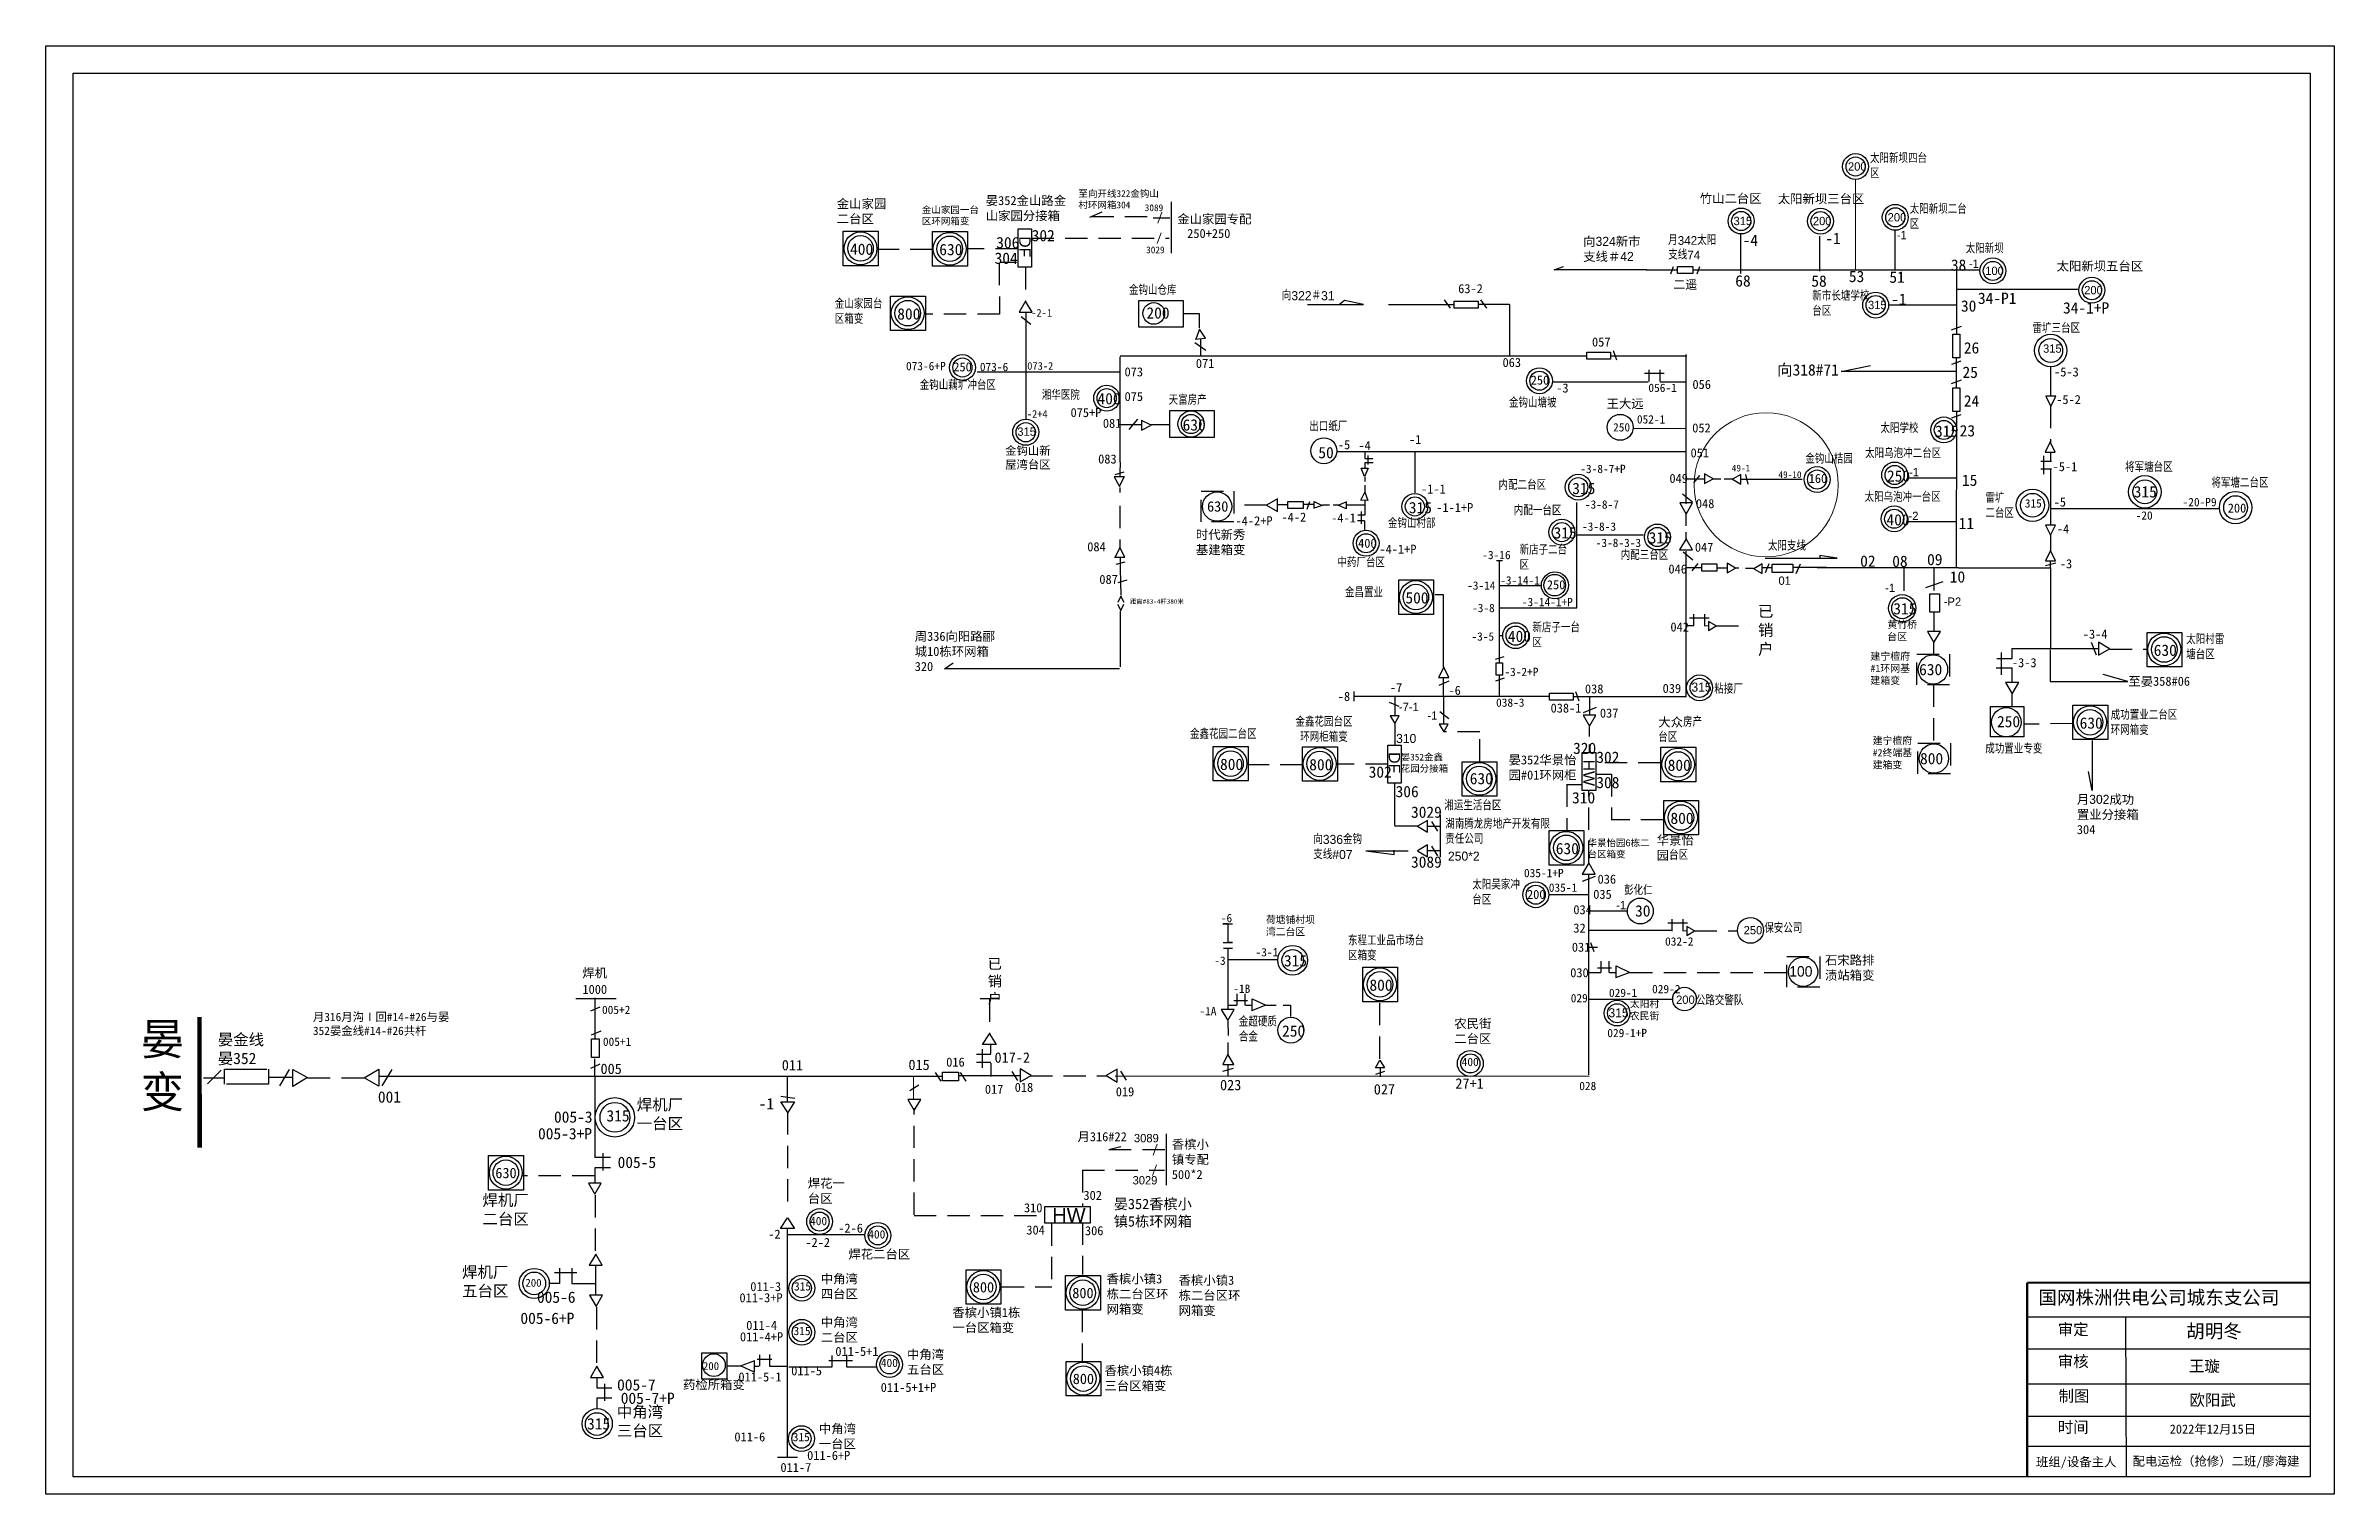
# Model space of a CAD drawing. Extents: x -417 to 88, y 44 to 364.
import ezdxf

# ---------------------------------------------------------------- set-up
doc = ezdxf.new("R2010")
doc.units = 0
doc.header["$LTSCALE"] = 0.774411
doc.linetypes.add('ACAD_ISO02W100', pattern=[15, 12, -3])
doc.linetypes.add('DASHED2', pattern=[9.525, 6.35, -3.175])
doc.layers.get('0').update_dxf_attribs({"linetype": 'CONTINUOUS'})
for name, color, linetype in [('0-RefEdit0', 7, 'CONTINUOUS'), ('Layer2', 1, 'CONTINUOUS'), ('MiniCADViewLayer', 7, 'CONTINUOUS')]:
    doc.layers.add(name, color=color, linetype=linetype)
doc.layers.add('MiniCADLayer', color=7, linetype='CONTINUOUS', lineweight=20)
doc.styles.add('hztxt_txtstyle_0.00_0_0', font='', dxfattribs={"bigfont": 'hztxt.shx'})
doc.styles.add('hztxt_txtstyle_0.79_0_0', font='', dxfattribs={"height": 0.786403, "bigfont": 'hztxt.shx'})
doc.styles.add('hztxt_txtstyle_1.50_0_0', font='', dxfattribs={"height": 1.5, "bigfont": 'hztxt.shx'})
doc.styles.add('hztxt_txtstyle_1.84_0_0', font='', dxfattribs={"height": 1.84, "bigfont": 'hztxt.shx'})
doc.styles.add('hztxt_txtstyle_2.00_0_0', font='', dxfattribs={"height": 2, "bigfont": 'hztxt.shx'})
doc.styles.add('hztxt_txtstyle_5.51_0_0', font='', dxfattribs={"height": 5.511135, "bigfont": 'hztxt.shx'})
doc.styles.add('hztxt_txtstyle_5.55_0_0', font='', dxfattribs={"height": 5.547678, "bigfont": 'hztxt.shx'})
doc.styles.add('hztxt_txtstyle_9.64_0_0', font='', dxfattribs={"height": 9.637272, "bigfont": 'hztxt.shx'})
doc.styles.add('hztxt_txtstyle_9.77_0_0', font='', dxfattribs={"height": 9.773376, "bigfont": 'hztxt.shx'})
doc.styles.add('SimSun_txtstyle_2.00_0_0', font='', dxfattribs={"height": 2})
doc.styles.add('SimSun_txtstyle_2.30_0_0', font='', dxfattribs={"height": 2.3})
doc.styles.add('SimSun_txtstyle_2.50_0_0', font='', dxfattribs={"height": 2.5})
doc.styles.get("Standard").update_dxf_attribs({"font": '', "height": 2.5})
doc.styles.add('字体', font='simkai_0.ttf', dxfattribs={"height": 2.5})
doc.styles.add('宋体_txtstyle_1.50_0_0', font='SIMSUN.TTC', dxfattribs={"height": 1.5})
doc.styles.add('宋体_txtstyle_1.84_0_0', font='SIMSUN.TTC', dxfattribs={"height": 1.84})
doc.styles.add('宋体_txtstyle_2.00_0_0', font='SIMSUN.TTC', dxfattribs={"height": 2})
doc.styles.add('宋体_txtstyle_2.50_0_0', font='SIMSUN.TTC', dxfattribs={"height": 2.5})
doc.styles.add('宋体_txtstyle_200.00_0_0200', font='SIMSUN.TTC', dxfattribs={"height": 200})
doc.styles.add('宋体_txtstyle_3.00_0_0', font='SIMSUN.TTC', dxfattribs={"height": 3})
doc.styles.get('hztxt_txtstyle_0.00_0_0').set_extended_font_data('hztxt')
doc.styles.get('hztxt_txtstyle_0.79_0_0').set_extended_font_data('hztxt')
doc.styles.get('hztxt_txtstyle_1.50_0_0').set_extended_font_data('hztxt')
doc.styles.get('hztxt_txtstyle_1.84_0_0').set_extended_font_data('hztxt')
doc.styles.get('hztxt_txtstyle_2.00_0_0').set_extended_font_data('hztxt')
doc.styles.get('hztxt_txtstyle_5.51_0_0').set_extended_font_data('hztxt')
doc.styles.get('hztxt_txtstyle_5.55_0_0').set_extended_font_data('hztxt')
doc.styles.get('hztxt_txtstyle_9.64_0_0').set_extended_font_data('hztxt')
doc.styles.get('hztxt_txtstyle_9.77_0_0').set_extended_font_data('hztxt')
doc.styles.get('SimSun_txtstyle_2.00_0_0').set_extended_font_data('SimSun')
doc.styles.get('SimSun_txtstyle_2.30_0_0').set_extended_font_data('SimSun')
doc.styles.get('SimSun_txtstyle_2.50_0_0').set_extended_font_data('SimSun')
doc.styles.get('Standard').set_extended_font_data('SimSun')

msp = doc.modelspace()

# ---------------------------------------------------------------- texts
at = {"color": 7, "linetype": 'ACAD_ISO02W100'}
for s, p in [('3029', (-115.65, 193.4)), ('3089', (-115.65, 182.39))]:
    msp.add_text(s, height=2.5, dxfattribs=at).set_placement(p)
at = {"color": 7, "linetype": 'ACAD_ISO02W100', "style": 'hztxt_txtstyle_2.00_0_0'}
msp.add_text('250*2', height=2, dxfattribs=at).set_placement((-107.49, 183.94))
at = {"color": 7, "attachment_point": 1}
for s, insert, char_height, width, style in [('太阳新坝四台区', (-14.36, 339.93), 2, 13.1434, 'hztxt_txtstyle_2.00_0_0'), ('200', (-19.22, 338.08), 1.84, 3.8702, 'hztxt_txtstyle_0.00_0_0'), ('{\\fSimSun|b0|i0|c134|p2;竹山二台区}', (-51.92, 331.11), 2, 19.2963, 'hztxt_txtstyle_0.00_0_0'), ('{\\fSimSun|b0|i0|c134|p2;太阳新坝三台区}', (-34.7, 331.03), 2, 22.598, 'hztxt_txtstyle_0.00_0_0'), ('太阳新坝二台区', (-5.61, 328.72), 2, 13.1434, 'hztxt_txtstyle_0.00_0_0'), ('315', (-44.47, 326.05), 1.84, 3.8702, 'hztxt_txtstyle_0.00_0_0'), ('200', (-26.96, 326.04), 1.84, 3.8702, 'hztxt_txtstyle_0.00_0_0'), ('200', (-10.46, 326.87), 1.84, 3.8702, 'hztxt_txtstyle_0.00_0_0'), ('{\\fSimSun|b0|i0|c134|p2;向}324{\\fSimSun|b0|i0|c134|p2;新市支线＃}42', (-77.65, 321.63), 2, 14.4475, 'hztxt_txtstyle_0.00_0_0'), ('月342太阳支线74', (-58.91, 321.79), 1.924, 12.6423, 'hztxt_txtstyle_0.00_0_0'), ('-1', (-8.45, 322.94), 1.84, 13.1434, 'hztxt_txtstyle_0.00_0_0'), ('太阳新坝', (6.74, 320.01), 2, 13.1434, 'hztxt_txtstyle_0.00_0_0'), ('-1', (7.48, 316.62), 1.84, 13.1434, 'hztxt_txtstyle_0.00_0_0'), ('100', (11.07, 315.05), 1.84, 3.8702, 'hztxt_txtstyle_0.00_0_0'), ('{\\fSimSun|b0|i0|c134|p2;太阳新坝五台区}', (26.82, 316.18), 2, 20.6523, 'hztxt_txtstyle_0.00_0_0'), ('{\\fSimSun|b0|i0|c134|p2;二遥}', (-57.74, 312.06), 1.9238, 12.6423, 'hztxt_txtstyle_0.00_0_0'), ('新市长塘学校台区', (-27.08, 309.55), 2, 13.1434, 'hztxt_txtstyle_0.00_0_0'), ('200', (32.91, 310.78), 1.84, 3.8702, 'hztxt_txtstyle_0.00_0_0'), ('{\\fSimSun|b0|i0|c134|p2;-2-1}', (-199.45, 305.7), 1.6899, 12.0713, 'hztxt_txtstyle_0.00_0_0'), ('315', (-14.8, 307.51), 1.84, 3.8702, 'hztxt_txtstyle_0.00_0_0'), ('雷圹三台区', (21.5, 302.42), 2, 17.5135, 'hztxt_txtstyle_0.00_0_0'), ('{\\fSimSun|b0|i0|c134|p2;073-6}', (-210.79, 293.84), 1.84, 13.1434, 'hztxt_txtstyle_0.00_0_0'), ('{\\fSimSun|b0|i0|c134|p2;073-2}', (-200.34, 293.98), 1.6899, 12.0713, 'hztxt_txtstyle_0.00_0_0'), ('315', (23.83, 297.89), 1.84, 3.8702, 'hztxt_txtstyle_0.00_0_0'), ('湘华医院', (-197.13, 287.66), 2, 15.0319, 'hztxt_txtstyle_0.00_0_0'), ('{\\fSimSun|b0|i0|c134|p2;250}', (-89.23, 291.01), 2, 8.367, 'hztxt_txtstyle_0.00_0_0'), ('{\\fSimSun|b0|i0|c134|p2;056-1}', (-63.26, 289.23), 1.84, 3.8702, 'hztxt_txtstyle_0.00_0_0'), ('-5-3', (26.27, 292.82), 2, 3.8702, '宋体_txtstyle_2.00_0_0'), ('{\\fSimSun|b0|i0|c134|p2;-2+4}', (-200.42, 283.38), 1.6899, 12.0713, 'hztxt_txtstyle_0.00_0_0'), ('金钩山塘坡', (-94.03, 285.97), 2, 21.5483, 'hztxt_txtstyle_0.00_0_0'), ('{\\fSimSun|b0|i0|c134|p2;王大远}', (-72.5, 285.82), 2, 13.1434, 'hztxt_txtstyle_0.00_0_0'), ('-5-2', (26.73, 286.72), 2, 3.8702, '宋体_txtstyle_2.00_0_0'), ('出口纸厂', (-138.1, 280.75), 2, 13.1434, 'hztxt_txtstyle_0.00_0_0'), ('{\\fSimSun|b0|i0|c134|p2;250}', (-71.05, 280.51), 1.84, 3.8702, 'hztxt_txtstyle_0.00_0_0'), ('{\\fSimSun|b0|i0|c134|p2;052-1}', (-65.8, 282.27), 1.84, 3.8702, 'hztxt_txtstyle_0.00_0_0'), ('太阳学校', (-12.06, 280.36), 2, 23.9436, 'hztxt_txtstyle_0.00_0_0'), ('金钩山桔园', (-28.63, 273.59), 2, 17.6614, 'hztxt_txtstyle_0.00_0_0'), ('太阳乌泡冲二台区', (-15.45, 274.82), 2, 20.3917, 'hztxt_txtstyle_0.00_0_0'), ('内配二台区', (-96.33, 267.82), 2, 13.1434, 'hztxt_txtstyle_0.00_0_0'), ('{\\fSimSun|b0|i0|c134|p2;-3-8-7+P}', (-78.29, 271.33), 1.84, 3.8702, 'hztxt_txtstyle_0.00_0_0'), ('{\\fSimSun|b0|i0|c134|p2;160}', (-27.89, 269.31), 2, 5.8479, 'hztxt_txtstyle_0.00_0_0'), ('-1', (-5.75, 270.62), 1.84, 13.1434, 'hztxt_txtstyle_0.00_0_0'), ('-5-1', (25.94, 271.91), 2, 13.5588, '宋体_txtstyle_2.00_0_0'), ('将军塘台区', (41.93, 271.76), 2, 17.5135, 'hztxt_txtstyle_0.00_0_0'), ('将军塘二台区', (60.98, 268.29), 2, 17.5135, 'hztxt_txtstyle_2.00_0_0'), ('{\\fSimSun|b0|i0|c134|p2;-3-8-7}', (-77.28, 263.47), 1.84, 3.8702, 'hztxt_txtstyle_0.00_0_0'), ('太阳乌泡冲一台区', (-15.56, 265.16), 2, 20.3917, 'hztxt_txtstyle_0.00_0_0'), ('雷圹\\P二台区', (11.1, 264.95), 2, 17.5135, 'hztxt_txtstyle_0.00_0_0'), ('{\\fSimSun|b0|i0|c134|p2;315}', (19.8, 263.72), 1.84, 3.8702, 'hztxt_txtstyle_0.00_0_0'), ('-5', (26.17, 264.1), 2, 3.8702, '宋体_txtstyle_2.00_0_0'), ('-20-P9', (54.62, 264), 1.84, 14.2948, '宋体_txtstyle_1.84_0_0'), ('200', (64.59, 262.77), 2, 3.8702, '宋体_txtstyle_2.00_0_0'), ('金钩山村部', (-120.75, 259.36), 2, 15.1147, 'hztxt_txtstyle_0.00_0_0'), ('内配一台区', (-92.96, 262.2), 2, 13.1434, 'hztxt_txtstyle_0.00_0_0'), ('{\\fSimSun|b0|i0|c134|p2;-3-8-3}', (-77.91, 258.6), 1.84, 3.8702, 'hztxt_txtstyle_0.00_0_0'), ('-2', (-5.86, 260.96), 1.84, 13.1434, 'hztxt_txtstyle_0.00_0_0'), ('-4', (26.89, 258.17), 2, 3.8702, '宋体_txtstyle_2.00_0_0'), ('{\\fSimSun|b0|i0|c134|p2;-20}', (44.26, 261.05), 1.84, 14.2948, 'hztxt_txtstyle_1.84_0_0'), ('{\\fSimSun|b0|i0|c134|p2;400}', (-127.32, 255), 2, 8.367, 'hztxt_txtstyle_0.00_0_0'), ('新店子二台区', (-91.69, 253.5), 2, 10.5888, 'hztxt_txtstyle_0.00_0_0'), ('{\\fSimSun|b0|i0|c134|p2;-3-8-3-3}', (-74.89, 255.01), 1.84, 3.8702, 'hztxt_txtstyle_0.00_0_0'), ('内配三台区', (-69.38, 252.33), 2, 13.1434, 'hztxt_txtstyle_0.00_0_0'), ('太阳支线', (-36.88, 254.39), 2, 12.0843, 'hztxt_txtstyle_0.00_0_0'), ('中药厂台区', (-131.9, 250.73), 2, 21.1458, 'hztxt_txtstyle_0.00_0_0'), ('{\\fSimSun|b0|i0|c134|p2;-3-16}', (-99.92, 252.33), 1.84, 13.1434, 'hztxt_txtstyle_0.00_0_0'), ('-3', (27.54, 250.48), 2, 3.8702, '宋体_txtstyle_2.00_0_0'), ('金昌置业', (-130.22, 244.1), 2, 15.4538, 'hztxt_txtstyle_0.00_0_0'), ('{\\fSimSun|b0|i0|c134|p2;-3-14}', (-103.25, 245.59), 1.8352, 13.1094, 'hztxt_txtstyle_0.00_0_0'), ('{\\fSimSun|b0|i0|c134|p2;-3-14-1}', (-95.96, 246.73), 1.8352, 13.1094, 'hztxt_txtstyle_0.00_0_0'), ('{\\fSimSun|b0|i0|c134|p2;250}', (-85.66, 245.84), 1.9948, 8.3454, 'hztxt_txtstyle_0.00_0_0'), ('01', (-34.56, 246.67), 1.84, 3.8702, 'hztxt_txtstyle_0.00_0_0'), ('-1', (-11, 245.07), 1.84, 13.1434, 'hztxt_txtstyle_0.00_0_0'), ('{\\fSimSun|b0|i0|c134|p2;-3-8}', (-102.17, 240.64), 1.84, 3.8702, 'hztxt_txtstyle_0.00_0_0'), ('{\\fSimSun|b0|i0|c134|p2;-3-14-1+P}', (-91.18, 241.95), 1.8352, 13.1094, 'hztxt_txtstyle_0.00_0_0'), ('已销户', (-39.07, 240.24), 2.5, 3.8702, 'SimSun_txtstyle_2.50_0_0'), ('-P2', (1.93, 242.03), 1.84, 3.8702, 'hztxt_txtstyle_0.00_0_0'), ('{\\fSimSun|b0|i0|c134|p2;-3-5}', (-102.31, 234.34), 1.84, 3.8702, 'hztxt_txtstyle_0.00_0_0'), ('新店子一台区', (-88.86, 236.36), 2, 10.5888, 'hztxt_txtstyle_0.00_0_0'), ('{\\fSimSun|b0|i0|c134|p2;黄竹桥台区}', (-10.53, 236.85), 1.6, 8.1605, 'hztxt_txtstyle_0.00_0_0'), ('太阳村雷\\P塘台区', (55.43, 233.75), 2, 19.1704, 'hztxt_txtstyle_0.00_0_0'), ('{\\fSimSun|b0|i0|c134|p2;建宁檀府#1环网基建箱变}', (-14.26, 229.86), 1.6, 9.4681, 'hztxt_txtstyle_0.00_0_0'), ('{\\fSimSun|b0|i0|c134|p2;-3-2+P}', (-95.04, 226.53), 1.84, 3.8702, 'hztxt_txtstyle_0.00_0_0'), ('315', (-53.77, 223.25), 2, 3.8702, 'hztxt_txtstyle_0.00_0_0'), ('粘接厂', (-48.72, 222.82), 2, 13.1434, 'hztxt_txtstyle_0.00_0_0'), ('-7-1', (-118.32, 218.79), 1.84, 4.5066, 'hztxt_txtstyle_0.00_0_0'), ('{\\fSimSun|b0|i0|c134|p2;038-3}', (-96.87, 219.76), 1.84, 13.1434, 'hztxt_txtstyle_0.00_0_0'), ('成功置业二台区环网箱变', (38.75, 217.06), 2, 16.3702, 'hztxt_txtstyle_0.00_0_0'), ('-1', (-112.02, 216.9), 1.84, 3.8702, 'hztxt_txtstyle_0.00_0_0'), ('{\\f\uffbfﾬￌﾣﾤ_GB2312|b0|i0|c134|p32;大众}房产台区', (-61.07, 215.52), 2, 10.3537, 'hztxt_txtstyle_0.00_0_0'), ('310', (-118.94, 211.92), 2, 4.5066, 'hztxt_txtstyle_0.00_0_0'), ('{\\fSimSun|b0|i0|c134|p2;建宁檀府#2终端基建箱变}', (-13.77, 211.24), 1.6, 9.4681, 'hztxt_txtstyle_0.00_0_0'), ('成功置业专变', (11.08, 209.6), 2, 22.3, 'hztxt_txtstyle_0.00_0_0'), ('向336金钩\\P支线#07', (-137.21, 189.63), 2, 17.1866, 'hztxt_txtstyle_0.00_0_0'), ('{\\f\uffbfﾬￌﾣﾤ_GB2312|b0|i0|c134|p32;华景怡园}台区', (-61.42, 189.48), 2, 10.3537, 'hztxt_txtstyle_0.00_0_0'), ('{\\fSimSun|b0|i0|c134|p2;035-1+P}', (-90.72, 182.14), 1.84, 3.8702, 'hztxt_txtstyle_0.00_0_0'), ('太阳吴家冲台区', (-102.13, 179.62), 2, 11.1021, 'hztxt_txtstyle_0.00_0_0'), ('{\\fSimSun|b0|i0|c134|p2;200}', (-90.05, 177.5), 2, 3.8702, 'hztxt_txtstyle_0.00_0_0'), ('{\\fSimSun|b0|i0|c134|p2;035-1}', (-85.24, 178.92), 1.84, 3.8702, 'hztxt_txtstyle_0.00_0_0'), ('彭化仁', (-68.64, 178.38), 2, 13.1434, 'hztxt_txtstyle_0.00_0_0'), ('{\\fSimSun|b0|i0|c134|p2;-6}', (-157.62, 172.19), 1.84, 13.1434, 'hztxt_txtstyle_0.00_0_0'), ('荷塘铺村坝湾二台区', (-147.65, 171.57), 1.6, 11.0417, 'hztxt_txtstyle_9.64_0_0'), ('-1', (-70.38, 175.06), 1.84, 3.8702, 'hztxt_txtstyle_0.00_0_0'), ('{\\fSimSun|b0|i0|c134|p2;032-2}', (-59.58, 167.03), 1.84, 3.8702, 'hztxt_txtstyle_0.00_0_0'), ('250', (-42.24, 169.52), 1.84, 3.8702, 'hztxt_txtstyle_0.00_0_0'), ('保安公司', (-37.68, 170.01), 2, 13.1434, 'hztxt_txtstyle_0.00_0_0'), ('已销户', (-209.06, 162.34), 2.3, 4.8377, 'SimSun_txtstyle_2.30_0_0'), ('{\\fSimSun|b0|i0|c134|p2;-3}', (-159.05, 162.79), 1.84, 3.8702, 'hztxt_txtstyle_0.00_0_0'), ('{\\fSimSun|b0|i0|c134|p2;-3-}1', (-149.94, 164.66), 1.84, 3.8702, 'hztxt_txtstyle_0.00_0_0'), ('{\\fSimSun|b0|i0|c134|p2;石宋路排渍站箱变}', (-24.29, 162.99), 2, 13.1434, 'hztxt_txtstyle_0.00_0_0'), ('焊机', (-298.52, 160.17), 2, 13.1434, '字体'), ('{\\fSimSun|b0|i0|c134|p2;-1\\fSimSun|b0|i0|c0|p2;B}', (-154.86, 156.6), 1.84, 6.4719, 'hztxt_txtstyle_0.00_0_0'), ('1000', (-298.49, 156.54), 2, 13.1434, '字体'), ('{\\fSimSun|b0|i0|c134|p2;-1A}', (-162.34, 151.66), 1.84, 6.4719, 'hztxt_txtstyle_0.00_0_0'), ('{\\fSimSun|b0|i0|c134|p2;029}', (-80.39, 154.52), 1.84, 13.1434, 'hztxt_txtstyle_0.00_0_0'), ('{\\fSimSun|b0|i0|c134|p2;029-1}', (-71.97, 155.69), 1.84, 3.8702, 'hztxt_txtstyle_0.00_0_0'), ('{\\H0.8889x;太阳村农民街}', (-67.35, 153.01), 1.8, 8.325, 'hztxt_txtstyle_0.00_0_0'), ('{\\fSimSun|b0|i0|c134|p2;029-2}', (-62.44, 156.53), 1.84, 3.8702, 'hztxt_txtstyle_0.00_0_0'), ('200', (-57.15, 154.18), 1.84, 3.8702, 'hztxt_txtstyle_0.00_0_0'), ('公路交警队', (-52.8, 154.07), 2, 19.5746, 'hztxt_txtstyle_0.00_0_0'), ('{\\fSimSun|b0|i0|c134|p2;029-1+P}', (-72.33, 146.83), 1.84, 3.8702, 'hztxt_txtstyle_0.00_0_0'), ('315', (-72.08, 151.37), 2, 3.8702, 'hztxt_txtstyle_0.00_0_0'), ('焊机厂一台区', (-286.52, 131.34), 2.5, 10.5274, '字体'), ('{\\fSimSun|b0|i0|c134|p2;028}', (-78.52, 135.14), 1.84, 13.1434, 'hztxt_txtstyle_0.00_0_0'), ('{\\fSimSun|b0|i0|c134|p2;月316#22}', (-189.25, 124.03), 2, 15.7571, 'hztxt_txtstyle_0.00_0_0'), ('3089', (-176.79, 123.63), 1.84, 13.1434, 'hztxt_txtstyle_0.00_0_0'), ('{\\fSimSun|b0|i0|c134|p2;香槟小镇专配\\P500*2}', (-168.43, 122.34), 2, 10.2399, 'hztxt_txtstyle_0.00_0_0'), ('3029', (-177.09, 114.33), 1.84, 13.1434, 'hztxt_txtstyle_0.00_0_0'), ('焊机厂五台区', (-325.06, 94.39), 2.5, 11.6389, '字体'), ('{\\fSimSun|b0|i0|c134|p2;香槟小镇3栋二台区环网箱变}', (-182.83, 92.65), 2, 13.6237, '字体'), ('{\\fSimSun|b0|i0|c134|p2;香槟小镇3栋二台区环网箱变}', (-166.94, 92.34), 2, 13.6237, '字体'), ('{\\fSimSun|b0|i0|c134|p2;香槟小镇1栋一台区箱变}', (-216.86, 85.23), 2, 15.6811, '字体'), ('{\\fSimSun|b0|i0|c134|p2;香槟小镇4栋三台区箱变}', (-183.28, 72.4), 2, 15.6811, '字体'), ('中角湾三台区', (-290.9, 63.55), 2.5, 11.6389, '字体')]:
    msp.add_mtext(s, dxfattribs=dict(at, insert=insert, char_height=char_height, width=width, style=style))
at = {"linetype": 'Continuous', "attachment_point": 1}
for s, insert, char_height, width, style in [('{\\fSimSun|b0|i0|c134|p2;金山家园二台区}', (-242.37, 329.94), 2, 11.0278, 'hztxt_txtstyle_0.00_0_0'), ('{\\fSimSun|b0|i0|c134|p2;金山家园一台区环网箱变}', (-223.6, 328.35), 1.5, 12.5956, 'hztxt_txtstyle_0.00_0_0'), ('{\\fSimSun|b0|i0|c134|p2;晏352金山路金山家园分接箱}', (-209.49, 330.64), 2, 19.2907, 'hztxt_txtstyle_0.00_0_0'), ('{\\fSimSun|b0|i0|c134|p2;晏\\f\uffbfﾬￌﾣﾤ_GB2312|b0|i0|c134|p49; \\P\\fSimSun|b0|i0|c134|p2;变}', (-395.96, 148.09), 7, 46.6545, '字体'), ('{\\fSimSun|b0|i0|c134|p2;晏金线\\P晏352}', (-378.97, 145.72), 2.5, 22.8827, '字体')]:
    msp.add_mtext(s, dxfattribs=dict(at, insert=insert, char_height=char_height, width=width, style=style))
at = {"insert": (-189.04, 331.93), "char_height": 1.5, "width": 18.6333, "attachment_point": 1, "style": '字体'}
msp.add_mtext('{\\fSimSun|b0|i0|c134|p2;至向开线}322{\\fSimSun|b0|i0|c134|p2;金钩山村环网箱304}', dxfattribs=at)
at = {"color": 0, "attachment_point": 1}
for s, insert, char_height, width in [('400', (-239.44, 320.16), 2.5, 4.8377), ('630', (-219.75, 320.08), 2.5, 4.8377), ('306', (-207.18, 321.6), 2.5, 13.1434), ('304', (-207.54, 318.16), 2.5, 13.1434), ('800', (-229.02, 305.87), 2.5, 4.8377), ('400', (-184.83, 287.16), 2.5, 5.5682), ('50', (-136.1, 275.26), 2.5, 3.8702), ('800', (-157.79, 206.46), 2.5, 4.8377), ('800', (-138.1, 206.39), 2.5, 4.8377), ('630', (-317.71, 116.17), 2.3, 4.8377)]:
    msp.add_mtext(s, dxfattribs=dict(at, insert=insert, char_height=char_height, width=width))
at = {"color": 0, "linetype": 'Continuous', "insert": (-199.6, 321.77), "char_height": 2.5, "width": 38.0045, "attachment_point": 1, "rotation": 270, "style": 'hztxt_txtstyle_0.00_0_0'}
msp.add_mtext('{\\fArial|b0|i0|c0|p32;DF}', dxfattribs=at)
at = {"insert": (-199.36, 323.16), "char_height": 2.5, "width": 13.1434, "attachment_point": 1}
msp.add_mtext('302', dxfattribs=at)
at = {"color": 7, "attachment_point": 1}
for s, insert, char_height, width in [('-4', (-42.46, 322.12), 2.5, 13.1434), ('-1', (-24.23, 322.54), 2.5, 13.1434), ('68', (-44.09, 313.16), 2.5, 3.8702), ('53', (-19.02, 314.14), 2.5, 3.8702), ('51', (-10.08, 313.98), 2.5, 3.8702), ('38', (3.49, 316.65), 2.5, 3.8702), ('58', (-27.31, 313.12), 2.5, 3.8702), ('-1', (-9.7, 309.11), 2.5, 13.1434), ('34-P1', (9.46, 309.32), 2.5, 3.8702), ('200', (-174.03, 306.08), 2.5, 3.6767), ('30', (5.71, 307.62), 2.5, 3.8702), ('34-1+P', (28.23, 307.2), 2.5, 3.8702), ('26', (6.35, 298.38), 2.5, 3.8702), ('{\\fSimSun|b0|i0|c134|p2;向}318#71', (-34.85, 293.52), 2.5, 14.3528), ('25', (6.05, 292.99), 2.5, 3.8702), ('24', (6.35, 286.67), 2.5, 3.8702), ('315', (-0.01, 279.99), 2.5, 3.8702), ('23', (5.43, 280.08), 2.5, 3.8702), ('250', (-10.62, 270.09), 2.5, 3.8702), ('15', (5.93, 269.16), 2.5, 3.8702), ('315', (-116.13, 263.11), 2.5, 8.367), ('315', (-80.07, 267.36), 2.5, 8.367), ('315', (43.84, 266.61), 2.5, 3.8702), ('400', (-10.72, 260.43), 2.5, 3.8702), ('11', (5.21, 259.64), 2.5, 3.8702), ('315', (-84.19, 257.55), 2.5, 8.367), ('315', (-63.2, 256.46), 2.5, 8.367), ('02', (-16.53, 251.31), 2.5, 3.8702), ('08', (-9.45, 251.27), 2.5, 3.8702), ('09', (-1.76, 251.66), 2.5, 3.8702), ('10', (3.24, 247.82), 2.5, 3.8702), ('500', (-116.88, 243.21), 2.5, 4.8377), ('315', (-9.22, 240.81), 2.5, 4.8377), ('400', (-94.27, 234.73), 2.5, 15.9999), ('630', (48.25, 231.64), 2.5, 4.8377), ('630', (31.9, 215.58), 2.5, 4.8377), ('302', (-124.99, 204.76), 2.5, 4.5066), ('630', (-102.69, 203.31), 2.5, 4.8377), ('800', (-59.01, 206.27), 2.5, 4.8377), ('306', (-119.05, 200.45), 2.5, 4.5066), ('800', (-58.4, 194.56), 2.5, 4.8377), ('630', (-83.7, 187.87), 2.5, 4.8377), ('30', (-66.2, 174.11), 2.5, 3.8702), ('315', (-143.69, 163.11), 2.5, 6.5356), ('800', (-124.82, 157.73), 2.5, 4.8377), ('005+2', (-294.18, 151.94), 1.84, 3.8702), ('250', (-144.1, 147.6), 2.5, 3.8702), ('005+1', (-293.98, 144.91), 1.84, 3.8702), ('017-2', (-207.55, 141.64), 2.3, 4.8377), ('005', (-294.5, 139.16), 2.3, 4.8377), ('011', (-254.5, 139.96), 2.3, 4.8377), ('015', (-226.55, 140.04), 2.3, 4.8377), ('400', (-104.46, 140.45), 1.84, 3.8702), ('023', (-157.79, 135.59), 2.3, 4.8377), ('027', (-123.86, 134.64), 2.3, 4.8377), ('27+1', (-105.86, 135.91), 2.3, 4.8377), ('400', (-248.25, 105.33), 1.84, 3.8702), ('400', (-235.41, 102.4), 1.84, 3.8702), ('800', (-212.34, 90.95), 2.3, 4.8377), ('315', (-251.8, 90.91), 1.84, 3.8702), ('800', (-190.39, 89.68), 2.3, 4.8377), ('315', (-251.9, 81.07), 1.84, 3.8702), ('400', (-232.64, 74.02), 1.84, 3.8702), ('800', (-190.29, 70.73), 2.3, 4.8377), ('315', (-252.08, 57.64), 1.84, 3.8702)]:
    msp.add_mtext(s, dxfattribs=dict(at, insert=insert, char_height=char_height, width=width))
at = {"color": 0, "attachment_point": 1}
for s, insert, char_height, width, style in [('金钩山仓库', (-177.89, 310.83), 2, 15.4538, 'hztxt_txtstyle_0.00_0_0'), ('向322＃31', (-144.15, 309.64), 2, 24.4267, 'hztxt_txtstyle_0.00_0_0'), ('金山家园台区箱变', (-242.81, 307.79), 2, 11.2922, 'hztxt_txtstyle_0.00_0_0'), ('{\\fSimSun|b0|i0|c134|p2;073-6+P}', (-227.09, 294.03), 1.84, 13.1434, 'hztxt_txtstyle_0.00_0_0'), ('{\\fSimSun|b0|i0|c134|p2;250}', (-216.65, 293.93), 2, 5.5682, 'hztxt_txtstyle_0.00_0_0'), ('金钩山藕圹冲台区', (-224.06, 289.86), 2, 33.3735, 'hztxt_txtstyle_0.00_0_0'), ('天富房产', (-169.13, 286.58), 2, 15.4538, 'hztxt_txtstyle_0.00_0_0'), ('{\\f\uffbfﾬￌﾣﾤ_GB2312|b0|i0|c134|p49;金钩山新屋湾台区}', (-205.21, 275.35), 1.8369, 10.1639, 'hztxt_txtstyle_0.00_0_0'), ('{\\fSimSun|b0|i0|c134|p2;时代新秀基建箱变}', (-163.11, 256.91), 2, 13.1434, 'hztxt_txtstyle_0.00_0_0'), ('{\\fSimSun|b0|i0|c134|p2;焊机厂二台区}', (-320.56, 110.27), 2.5, 12.2029, '字体')]:
    msp.add_mtext(s, dxfattribs=dict(at, insert=insert, char_height=char_height, width=width, style=style))
at = {"color": 7, "linetype": 'Continuous'}
for s, insert, char_height, width, attachment_point, style in [('{\\fSimSun|b0|i0|c134|p2;-3}', (-83.6, 289.27), 2, 2.391, 1, 'hztxt_txtstyle_0.00_0_0'), ('\\pi-6,l6,t6;{\\fSimSun|b0|i0|c134|p2;-1}', (-116.07, 277.89), 2, 2.391, 1, 'hztxt_txtstyle_0.00_0_0'), ('{\\fSimSun|b0|i0|c134|p2;-5}', (-131.78, 276.75), 2, 2.391, 1, 'hztxt_txtstyle_0.00_0_0'), ('{\\fSimSun|b0|i0|c134|p2;-4}', (-127.26, 276.57), 2, 2.391, 1, 'hztxt_txtstyle_0.00_0_0'), ('{\\fSimSun|b0|i0|c134|p2;-1-1}', (-113.43, 266.98), 2, 8.6674, 1, 'hztxt_txtstyle_0.00_0_0'), ('{\\fSimSun|b0|i0|c134|p2;-1-1+P}', (-110.08, 262.88), 2, 8.6674, 1, 'hztxt_txtstyle_0.00_0_0'), ('{\\fSimSun|b0|i0|c134|p2;-4-2+P}', (-154.36, 259.96), 2, 4.1583, 1, 'hztxt_txtstyle_0.00_0_0'), ('{\\fSimSun|b0|i0|c134|p2;-4-2}', (-144.22, 260.77), 2, 4.1583, 1, 'hztxt_txtstyle_0.00_0_0'), ('{\\fSimSun|b0|i0|c134|p2;-4-1}', (-133.26, 260.59), 2, 4.1583, 1, 'hztxt_txtstyle_0.00_0_0'), ('{\\fSimSun|b0|i0|c134|p2;-4-1+P}', (-122.61, 253.69), 2, 4.1583, 1, 'hztxt_txtstyle_0.00_0_0'), ('{\\fSimSun|b0|i0|c134|p2;距离#83-4杆380米}', (-177.65, 241.66), 1, 11.5547, 1, 'hztxt_txtstyle_0.00_0_0'), ('金鑫花园台区\\P环网柜箱变', (-134.85, 215.53), 2, 18.277, 2, 'hztxt_txtstyle_5.51_0_0'), ('{\\fSimSun|b0|i0|c134|p2;晏352金鑫花园分接箱}', (-117.94, 207.55), 1.5, 10.765, 1, 'hztxt_txtstyle_1.50_0_0'), ('{\\fSimSun|b0|i0|c134|p2;晏352华景怡\\P园#01环网柜}', (-94.12, 207.19), 2, 38.0045, 1, 'hztxt_txtstyle_0.00_0_0'), ('东程工业品市场台区箱变', (-129.55, 167.27), 2, 17.2358, 1, 'hztxt_txtstyle_0.00_0_0'), ('金超硬质合金', (-153.64, 149.36), 2, 8.7381, 1, 'hztxt_txtstyle_0.00_0_0'), ('{\\fSimSun|b0|i0|c134|p2;001}', (-343.63, 133.04), 2.5, 22.8827, 1, '字体'), ('{\\fSimSun|b0|i0|c134|p2;005-3}', (-304.77, 128.62), 2.5, 22.8827, 1, '字体'), ('315', (-293.19, 128.88), 2.5, 4.0175, 1, '字体'), ('{\\fSimSun|b0|i0|c134|p2;005-3+P}', (-308.29, 124.94), 2.5, 22.8827, 1, '字体'), ('{\\fSimSun|b0|i0|c134|p2;005-5}', (-290.73, 118.61), 2.5, 22.8827, 1, '字体'), ('\\pt18.4;{\\fSimSun|b0|i0|c134|p2;晏352香槟小镇5栋环网箱}', (-181.25, 109.33), 2.3, 19.6335, 1, '字体'), ('200', (-311.08, 91.66), 1.75, 2.8123, 1, '字体'), ('{\\fSimSun|b0|i0|c134|p2;005-6}', (-308.52, 88.85), 2.5, 22.8827, 1, '字体'), ('国网株洲供电公司城东支公司', (22.79, 89.03), 3, 82.0179, 1, '宋体_txtstyle_3.00_0_0'), ('{\\fSimSun|b0|i0|c134|p2;005-6+P}', (-312.18, 84.19), 2.5, 22.8827, 1, '字体'), ('胡明冬', (55.41, 81.61), 3, 23.4615, 1, '宋体_txtstyle_3.00_0_0'), ('200', (-271.91, 73.27), 1.75, 2.8123, 1, '字体'), ('{\\fSimSun|b0|i0|c134|p2;005-7}', (-290.84, 69.5), 2.5, 22.8827, 1, '字体'), ('{\\fSimSun|b0|i0|c134|p2;005-7+P}', (-290.04, 66.55), 2.5, 22.8827, 1, '字体'), ('欧阳武', (56.14, 66.15), 2.5, 23.4615, 1, '宋体_txtstyle_2.50_0_0'), ('315', (-297.47, 60.9), 2.5, 4.0175, 1, '字体'), ('2022年12月15日', (51.77, 59.49), 2, 23.4615, 1, '宋体_txtstyle_2.00_0_0')]:
    msp.add_mtext(s, dxfattribs=dict(at, insert=insert, char_height=char_height, width=width, attachment_point=attachment_point, style=style))
at = {"color": 7, "linetype": 'DASHED2', "insert": (-202.52, 279.56), "char_height": 1.837, "width": 2.4095, "attachment_point": 1, "style": 'hztxt_txtstyle_0.00_0_0'}
msp.add_mtext('315', dxfattribs=at)
at = {"color": 0, "linetype": 'DASHED2', "insert": (-166.05, 281.37), "char_height": 2.5, "width": 2.4095, "attachment_point": 1}
msp.add_mtext('630', dxfattribs=at)
at = {"color": 1, "true_color": 0xff0000, "attachment_point": 1}
for s, insert, char_height, width, style in [('49-1', (-44.87, 271.34), 1.5, 9.5171, '宋体_txtstyle_1.50_0_0'), ('49-10', (-34.57, 269.89), 1.5, 9.5171, '宋体_txtstyle_1.50_0_0'), ('{\\fSimSun|b0|i0|c134|p2;周336向阳路郦城10栋环网箱320}', (-225.17, 234.47), 2, 19.811, 'hztxt_txtstyle_2.00_0_0'), ('至晏358#06', (42.65, 224.55), 2, 22.3942, '宋体_txtstyle_2.00_0_0'), ('{\\fSimSun|b0|i0|c134|p2;月}302{\\fSimSun|b0|i0|c134|p2;成功置业分接箱304}', (31.29, 198.48), 2, 13.814, 'hztxt_txtstyle_2.00_0_0')]:
    msp.add_mtext(s, dxfattribs=dict(at, insert=insert, char_height=char_height, width=width, style=style))
at = {"color": 0, "linetype": 'ByBlock', "insert": (-160.65, 263.28), "char_height": 2.3, "width": 4.8377, "attachment_point": 1, "style": 'hztxt_txtstyle_0.00_0_0'}
msp.add_mtext('{\\fSimSun|b0|i0|c134|p2;630}', dxfattribs=at)
at = {"color": 7, "linetype": 'ByBlock', "width": 4.8377, "attachment_point": 1}
for s, insert, char_height, style in [('-3-4', (32.61, 234.95), 2, '宋体_txtstyle_2.00_0_0'), ('-3-3', (16.97, 228.65), 2, '宋体_txtstyle_2.00_0_0'), ('100', (-32.19, 160.66), 2.3, 'hztxt_txtstyle_0.00_0_0')]:
    msp.add_mtext(s, dxfattribs=dict(at, insert=insert, char_height=char_height, style=style))
at = {"color": 7, "linetype": 'ByBlock', "char_height": 2.5, "width": 4.8377, "attachment_point": 1}
for s, insert in [('630', (-3.52, 227.38)), ('250', (13.67, 215.89)), ('800', (-3.32, 207.73))]:
    msp.add_mtext(s, dxfattribs=dict(at, insert=insert))
at = {"color": 0, "linetype": 'Continuous', "insert": (-164.42, 212.85), "char_height": 2, "width": 38.0045, "attachment_point": 1, "style": 'hztxt_txtstyle_0.00_0_0'}
msp.add_mtext('金鑫花园二台区', dxfattribs=at)
at = {"color": 7, "linetype": 'Continuous', "char_height": 2.5, "width": 38.0045, "attachment_point": 1, "rotation": 270, "style": 'hztxt_txtstyle_0.00_0_0'}
for s, insert in [('{\\fArial|b0|i0|c0|p32;DF}', (-118.05, 207.89)), ('{\\fArial|b0|i0|c0|p32;HW}', (-75.14, 206.25))]:
    msp.add_mtext(s, dxfattribs=dict(at, insert=insert))
at = {"color": 7, "linetype": 'ACAD_ISO02W100', "attachment_point": 1}
for s, insert, char_height, width, style in [('湘运生活台区', (-108.3, 197.09), 2, 16.9379, 'hztxt_txtstyle_5.55_0_0'), ('\\pt16.04;湖南腾龙房地产开发有限责任公司', (-108.09, 193.02), 2, 23.3131, 'hztxt_txtstyle_9.77_0_0'), ('{\\fSimSun|b0|i0|c134|p2;华景怡园}6{\\fSimSun|b0|i0|c134|p2;栋二台区箱变}', (-76.71, 188.62), 1.5, 14.1618, 'hztxt_txtstyle_2.00_0_0')]:
    msp.add_mtext(s, dxfattribs=dict(at, insert=insert, char_height=char_height, width=width, style=style))
at = {"color": 1, "linetype": 'Continuous', "insert": (-357.97, 150.38), "char_height": 1.84, "width": 29.9974, "attachment_point": 1, "style": '字体'}
msp.add_mtext('{\\fSimSun|b0|i0|c134|p2;月316月沟Ⅰ回#14-#26与晏352晏金线#14-#26共杆}', dxfattribs=at)
at = {"color": 7, "linetype": 'Continuous', "char_height": 2.5, "width": 23.4615, "attachment_point": 1}
for s, insert in [('审定', (27.08, 81.74)), ('审核', (27.08, 74.67)), ('王璇', (56.02, 73.64)), ('制图', (27.24, 67.05)), ('时间', (27.08, 60.17))]:
    msp.add_mtext(s, dxfattribs=dict(at, insert=insert))
at = {"color": 7, "linetype": 'Continuous', "lineweight": 0, "ltscale": 0.694469, "char_height": 2, "attachment_point": 1, "style": '宋体_txtstyle_200.00_0_0200'}
for s, insert in [('班组/设备主人', (22.27, 52.25)), ('配电运检（抢修）二班/廖海建', (43.59, 52.41))]:
    msp.add_mtext(s, dxfattribs=dict(at, insert=insert))
at = {"layer": '0-RefEdit0', "color": 7, "linetype": 'Continuous', "char_height": 2.5, "width": 14.1892, "attachment_point": 1}
for s, insert in [('320', (-79.89, 210)), ('302', (-74.76, 208.02)), ('308', (-74.76, 202.44)), ('310', (-80.11, 199.08))]:
    msp.add_mtext(s, dxfattribs=dict(at, insert=insert))
at = {"layer": 'Layer2', "color": 0, "linetype": 'Continuous', "width": 22.1267, "attachment_point": 1, "style": 'hztxt_txtstyle_0.79_0_0'}
for s, insert, char_height in [('{\\fSimSun|b0|i0|c134|p2;3089}', (-174.41, 328.8), 1.5), ('{\\fSimSun|b0|i0|c134|p2;金山家园专配}', (-167.23, 326.57), 2), ('{\\fSimSun|b0|i0|c134|p2;250+250}', (-165.04, 323.37), 2), ('{\\fSimSun|b0|i0|c134|p2;3029}', (-174.1, 319.5), 1.5)]:
    msp.add_mtext(s, dxfattribs=dict(at, insert=insert, char_height=char_height))
at = {"layer": 'Layer2', "color": 7, "linetype": 'Continuous', "attachment_point": 1}
for s, insert, char_height, width in [('63-2', (-105.24, 311.2), 2, 27.7715), ('057', (-75.7, 299.42), 2, 27.7715), ('071', (-163.13, 294.69), 2, 27.7715), ('063', (-95.45, 294.9), 2, 27.7715), ('073', (-178.86, 292.83), 2, 27.7715), ('056', (-53.54, 290.06), 2, 27.7715), ('075+P', (-190.78, 283.85), 2, 27.7715), ('075', (-178.86, 287.39), 2, 27.7715), ('081', (-183.65, 281.48), 2, 27.7715), ('052', (-53.59, 280.46), 2, 27.7715), ('083', (-184.69, 273.6), 2, 27.7715), ('051', (-53.96, 274.95), 2, 27.7715), ('049', (-58.62, 269.31), 2, 27.7715), ('048', (-52.78, 263.75), 2, 27.7715), ('047', (-53, 254.13), 2, 27.7715), ('046', (-58.84, 249.32), 2, 27.7715), ('087', (-184.42, 247.02), 2, 27.7715), ('042', (-58.4, 236.52), 2, 27.7715), ('-7', (-120.29, 223.16), 2, 27.7715), ('-6', (-107.37, 222.55), 2, 27.7715), ('038', (-77.26, 222.86), 2, 27.7715), ('039', (-60.12, 222.97), 2, 27.7715), ('-8', (-131.8, 221.2), 2, 27.7715), ('037', (-73.96, 217.52), 2, 27.7715), ('035', (-75.43, 177.52), 2, 27.7715), ('036', (-74.47, 180.87), 2, 27.7715), ('034', (-79.82, 174.13), 2, 27.7715), ('32', (-79.82, 170.07), 2, 27.7715), ('031', (-80.16, 165.85), 2, 27.7715), ('030', (-80.51, 160.22), 2, 27.7715), ('016', (-218.22, 140.49), 2, 27.7715), ('-1', (-259.59, 131.55), 2.5, 2.5034), ('017', (-209.69, 134.49), 2, 27.7715), ('018', (-203.1, 134.92), 2, 27.7715), ('019', (-180.8, 133.95), 2, 27.7715), ('310', (-201.06, 108.33), 2, 27.7715), ('302', (-187.93, 111.08), 2, 27.7715), ('-2', (-257.49, 102.51), 2, 2.0027), ('-2-6', (-242.04, 103.84), 2, 2.0027), ('304', (-200.53, 103.43), 2, 27.7715), ('306', (-187.6, 103.28), 2, 27.7715), ('-2-2', (-249.3, 100.69), 2, 2.0027), ('011-3', (-261.45, 90.94), 2, 2.0027), ('011-3+P', (-263.84, 88.48), 2, 2.0027), ('011-4', (-262.35, 82.39), 2, 2.0027), ('011-4+P', (-263.73, 79.86), 2, 2.0027), ('011-5+1', (-242.68, 76.63), 2, 2.0027), ('011-5-1', (-264.07, 71), 2, 2.0027), ('011-5', (-252.43, 72.35), 2, 2.0027), ('011-5+1+P', (-232.67, 68.68), 2, 2.0027), ('011-6', (-264.96, 57.77), 2, 2.0027), ('011-7', (-254.8, 51.02), 2, 2.0027), ('011-6+P', (-248.91, 53.68), 2, 2.0027)]:
    msp.add_mtext(s, dxfattribs=dict(at, insert=insert, char_height=char_height, width=width))
for s, insert, char_height, width, style in [('084', (-187.09, 254.23), 2, 27.7715, 'SimSun_txtstyle_2.00_0_0'), ('038-1', (-84.85, 218.63), 2, 27.7715, 'SimSun_txtstyle_2.00_0_0'), ('{\\fSimSun|b0|i0|c134|p2;农民街二台区}', (-106.1, 148.99), 2, 10.2709, '字体'), ('{\\fSimSun|b0|i0|c134|p2;焊花一台区}', (-248.77, 113.74), 2, 10.2709, '字体'), ('{\\fArial|b0|i0|c0|p32;\\H1.334x;HW}', (-194.83, 107.29), 2.3787, 82.3438, 'hztxt_txtstyle_0.00_0_0'), ('{\\fSimSun|b0|i0|c134|p2;焊花二台区}', (-239.8, 98.11), 2, 22.808, '字体'), ('{\\fSimSun|b0|i0|c134|p2;中角湾四台区}', (-245.9, 92.67), 2, 10.2709, '字体'), ('{\\fSimSun|b0|i0|c134|p2;中角湾二台区}', (-245.89, 83.07), 2, 10.2709, '字体'), ('{\\fSimSun|b0|i0|c134|p2;中角湾五台区}', (-226.87, 75.96), 2, 10.2709, '字体'), ('药检所箱变', (-276.3, 69.31), 2, 16.0111, '字体'), ('{\\fSimSun|b0|i0|c134|p2;中角湾一台区}', (-246.31, 59.58), 2, 10.2709, '字体')]:
    msp.add_mtext(s, dxfattribs=dict(at, insert=insert, char_height=char_height, width=width, style=style))

# ---------------------------------------------------------------- blocks, each defined once
blk = doc.blocks.new('A$C6B965233')
at = {"linetype": 'Continuous'}
for radius in [3.58, 2.63]:
    blk.add_circle((3.58, 3.58), radius, dxfattribs=at)

# ---------------------------------------------------------------- linework, layer by layer
at = {"color": 7, "linetype": 'Continuous', "lineweight": 0, "ltscale": 1.445646}
msp.add_line((-17.54, 334.28), (-17.54, 314.3), dxfattribs=at)
at = {"color": 0, "linetype": 'DASHED2'}
for p, q in [((-173.86, 326.02), (-186.6, 326.02)), ((-172.55, 325.86), (-168.86, 325.86)), ((-199.36, 321.32), (-169.02, 321.32)), ((-206.56, 315.87), (-206.42, 304.55)), ((-200.7, 314.93), (-200.7, 307.4)), ((-168.94, 280.12), (-173.05, 280.12)), ((-147.49, 262.42), (-154.75, 262.42))]:
    msp.add_line(p, q, dxfattribs=at)
for p, q in [((-186.54, 325.99), (-183.81, 327.18)), ((-51.74, 248.6), (-54.93, 248.6)), ((-51.49, 248.6), (-54.68, 248.6)), ((-23.96, 248.64), (-31.41, 248.64)), ((-218.58, 226.3), (-216.65, 227.64)), ((-179.97, 226.3), (-218.58, 226.3)), ((-156.01, 169.98), (-157.16, 169.98)), ((-157.16, 169.98), (-155.05, 169.98)), ((-156.01, 165.85), (-156.01, 169.98)), ((-157.07, 165.85), (-155.03, 165.85)), ((-157.03, 164.65), (-155.02, 164.65)), ((-155.03, 165.85), (-156.01, 165.85))]:
    msp.add_line(p, q)
at = {"color": 0, "linetype": 'Continuous'}
for p, q in [((-202.74, 315.97), (-206.33, 315.97)), ((-162.29, 304.63), (-165.88, 304.63)), ((-162.29, 301.53), (-162.29, 304.63)), ((-163.37, 298.3), (-160.9, 296.6)), ((-163.26, 299.01), (-161.01, 299.23)), ((-162.34, 301.27), (-163.15, 299.02)), ((-161.01, 299.23), (-162.34, 301.27)), ((-176, 281.38), (-177.93, 279.09)), ((-175.14, 281.2), (-175.14, 278.93)), ((-172.98, 280.06), (-175.14, 281.08)), ((-175.14, 278.93), (-172.98, 280.06)), ((-138.53, 261.54), (-137.95, 263.21)), ((-137.05, 261.68), (-137, 263.22)), ((-137, 263.22), (-135.22, 262.37)), ((-135.22, 262.37), (-137.05, 261.71)), ((-133.66, 262.38), (-135.18, 262.38)), ((-304.64, 93.04), (-299.75, 93.04)), ((-303.53, 93.97), (-303.53, 90.63)), ((-300.81, 93.97), (-300.81, 90.63)), ((-303.53, 90.62), (-305.74, 90.62))]:
    msp.add_line(p, q, dxfattribs=at)
at = {"color": 7}
for p, q in [((-84.05, 314.32), (-81.98, 315.06)), ((-63.64, 314.32), (-84.05, 314.32)), ((4.83, 310.11), (31.61, 310.11)), ((-54.93, 262.68), (-54.92, 295.68)), ((-48.94, 268.22), (-47.31, 268.22)), ((-54.93, 257.84), (-54.93, 260.76)), ((-54.93, 254.76), (-54.93, 256.43)), ((-96.11, 227.61), (-96.11, 250.12)), ((-54.94, 220.12), (-54.93, 252.26)), ((-45.87, 248.48), (-48.05, 248.48)), ((-43.33, 248.52), (-44.05, 248.52)), ((-38.05, 248.65), (-35.88, 248.64)), ((-26.04, 248.64), (5.19, 248.62)), ((25.51, 248.59), (25.51, 250.11)), ((-179.82, 234.89), (-179.82, 230.51)), ((-96.02, 233.64), (-95.36, 233.64)), ((-53.22, 235.75), (-54.88, 235.74)), ((-50, 235.73), (-50.88, 235.74)), ((25.43, 230.45), (25.43, 223.46)), ((29.98, 230.76), (36.05, 230.76)), ((-96.11, 220.37), (-96.11, 224.81)), ((25.43, 223.46), (42.54, 223.46)), ((42.54, 223.46), (37.12, 225.03)), ((-128.26, 221.26), (-128.26, 219.14)), ((-76.39, 136.7), (-76.41, 180.97)), ((-76.13, 172.89), (-67.89, 172.89)), ((-76.4, 168.62), (-58.12, 168.62)), ((-54.77, 168.42), (-55.65, 168.43)), ((-299.95, 153.5), (-291.02, 153.5)), ((-76.41, 153.35), (-57.89, 153.35)), ((-210.21, 143.34), (-208.69, 145.73)), ((-207.17, 143.34), (-210.21, 143.34)), ((-208.69, 145.73), (-207.17, 143.34)), ((-208.39, 139.27), (-208.39, 136.28)), ((-156.07, 138.96), (-156.04, 136.32)), ((-123.51, 138.22), (-122.52, 139.94)), ((-121.52, 138.22), (-123.51, 138.22)), ((-122.52, 139.94), (-121.52, 138.22)), ((-76.36, 136.32), (-180.9, 136.35)), ((-254.72, 130.73), (-251.68, 130.73)), ((-253.2, 128.34), (-254.72, 130.73)), ((-251.68, 130.73), (-253.2, 128.34)), ((-254.75, 102.74), (-253.22, 105.13)), ((-251.7, 102.74), (-254.75, 102.74)), ((-253.22, 105.13), (-251.7, 102.74)), ((-252.97, 72.24), (-243.38, 72.24)), ((-244.13, 73.61), (-238.91, 73.61)), ((-243.38, 72.24), (-243.38, 74.76)), ((-240.22, 74.89), (-240.22, 72.26)), ((-240.22, 72.25), (-233.53, 72.25))]:
    msp.add_line(p, q, dxfattribs=at)
at = {"color": 7, "linetype": 'Continuous'}
for p, q in [((-63.75, 314.35), (-56.83, 314.35)), ((-58.28, 313.44), (-57.7, 315.11)), ((-53.35, 314.35), (-8.5, 314.35)), ((-52.52, 313.44), (-51.94, 315.11)), ((-13.43, 314.35), (9.82, 314.35)), ((4.77, 300.25), (4.77, 314.35)), ((-199.51, 302.27), (-201.69, 304.01)), ((-120.61, 306.66), (-106.18, 306.66)), ((-106.92, 305.91), (-108.26, 307.76)), ((-100.82, 306.74), (-93.94, 306.74)), ((-98.89, 305.91), (-100.23, 307.76)), ((4.73, 306.58), (-10.13, 306.58)), ((3.6, 301.08), (5.8, 301.93)), ((-179.8, 295.36), (-76.86, 295.36)), ((-71.57, 295.36), (-54.75, 295.36)), ((-70.24, 294.4), (-70.99, 296.46)), ((3.69, 293.53), (5.74, 294.28)), ((4.76, 288.22), (4.76, 294.91)), ((-179.75, 291.75), (-211.41, 291.75)), ((-63.28, 289.59), (-84.36, 289.59)), ((-64.11, 291.51), (-59.76, 291.51)), ((-63.11, 289.67), (-63.11, 292.26)), ((-60.77, 292.26), (-60.77, 289.67)), ((-55, 289.59), (-60.68, 289.59)), ((3.6, 289.23), (5.8, 290.08)), ((4.76, 248.63), (4.79, 283.08)), ((24.45, 286.43), (25.56, 284.17)), ((26.68, 286.43), (24.45, 286.43)), ((25.56, 284.17), (26.68, 286.43)), ((-66.58, 279.39), (-55.05, 279.33)), ((3.69, 281.68), (5.74, 282.44)), ((-55.07, 274.19), (-131.95, 274.19)), ((-125.86, 274.28), (-125.86, 272.74)), ((-125.86, 272.74), (-124.06, 272.74)), ((-125.07, 271.35), (-125.07, 273.37)), ((-114.77, 274.05), (-114.77, 265.1)), ((24.03, 269.24), (24.03, 273.33)), ((25.39, 276.37), (24.27, 274.11)), ((24.27, 274.11), (26.51, 274.11)), ((26.51, 274.11), (25.39, 276.37)), ((-181.13, 268.69), (-179.99, 266.53)), ((-178.86, 268.69), (-181.13, 268.69)), ((-179.99, 266.53), (-178.97, 268.69)), ((-126.66, 270.55), (-125.11, 270.55)), ((-125.9, 268.75), (-126.62, 270.55)), ((-125.11, 270.55), (-125.9, 268.75)), ((-125.87, 271.83), (-125.87, 270.7)), ((-125.86, 271.83), (-124.02, 271.83)), ((-125.86, 268.69), (-125.86, 267.64)), ((-50.93, 268.16), (-55.05, 268.16)), ((-53.25, 267.34), (-51.93, 268.99)), ((-44.79, 268.17), (-46.57, 268.17)), ((-42.91, 268.14), (-29.32, 268.14)), ((-41.22, 267.06), (-41.79, 269.2)), ((4.74, 268.4), (-6.03, 268.4)), ((25.69, 272.06), (23.36, 272.06)), ((23.36, 270.41), (25.69, 270.41)), ((-131.73, 262.42), (-129.93, 263.14)), ((-129.93, 263.18), (-129.93, 261.63)), ((-126.7, 263.48), (-125.85, 265.26)), ((-125.16, 263.43), (-126.7, 263.48)), ((-125.87, 263.35), (-125.87, 260.19)), ((-125.86, 266.82), (-125.86, 265.3)), ((-125.85, 265.26), (-125.2, 263.43)), ((-79.03, 239.72), (-79.03, 263.02)), ((-53.52, 263.07), (-55.7, 264.82)), ((-131.79, 262.38), (-132.84, 262.38)), ((-129.93, 261.63), (-131.73, 262.42)), ((-125.89, 262.4), (-129.91, 262.4)), ((-125.89, 258.95), (-127.43, 258.95)), ((-125.89, 260.2), (-127.39, 260.2)), ((-126.57, 258.28), (-126.57, 261.02)), ((-125.88, 258.95), (-125.88, 256.85)), ((4.64, 258.74), (-6.14, 258.74)), ((26.59, 258.01), (24.35, 258.01)), ((24.35, 258.01), (25.47, 255.75)), ((25.47, 255.75), (26.59, 258.01)), ((-179.92, 253.06), (-180.94, 250.9)), ((-178.78, 250.9), (-179.92, 253.06)), ((-78.98, 255.88), (-64.36, 255.88)), ((-181.05, 250.9), (-178.78, 250.9)), ((-179.82, 250.84), (-179.82, 248.18)), ((-179.82, 248.33), (-179.67, 242.57)), ((-95.48, 250.13), (-96.77, 250.13)), ((-53.42, 250.26), (-55.6, 252.01)), ((-53.58, 247.9), (-52.26, 249.55)), ((-40.05, 248.43), (-41.83, 248.43)), ((-37.49, 250.69), (-21.59, 250.69)), ((-36.71, 249.47), (-37.47, 247.45)), ((-29.78, 249.39), (-30.71, 247.28)), ((-21.59, 250.69), (-25.45, 251.31)), ((-25.45, 251.31), (-25.45, 250.69)), ((5.18, 248.59), (25.51, 248.59)), ((25.49, 252.37), (24.38, 250.11)), ((24.38, 250.11), (26.61, 250.11)), ((26.61, 250.11), (25.49, 252.37)), ((-108.44, 242.6), (-110.33, 242.6)), ((-108.44, 226.67), (-108.44, 242.6)), ((-2.05, 244.27), (1.8, 245.58)), ((-180.41, 240.59), (-179.66, 239.17)), ((-179.67, 242.32), (-180.34, 240.89)), ((-178.92, 240.89), (-179.67, 242.32)), ((-179.66, 239.17), (-178.99, 240.59)), ((-96.04, 239.72), (-79.03, 239.72)), ((-54.22, 237.57), (-49.87, 237.57)), ((-53.22, 235.73), (-53.22, 238.32)), ((-50.87, 238.32), (-50.87, 235.73)), ((-97.01, 228.39), (-95.11, 229)), ((34.42, 232.19), (35.56, 229.36)), ((-108.43, 226.64), (-109.55, 224.39)), ((-109.55, 224.39), (-107.31, 224.39)), ((-107.27, 223.55), (-109.51, 222.59)), ((-108.44, 220.1), (-108.44, 224.38)), ((-107.31, 224.39), (-108.43, 226.64)), ((-96.95, 223.64), (-95.04, 224.32)), ((-85.09, 220.2), (-128.26, 220.2)), ((-108.44, 220), (-108.44, 214.09)), ((-54.94, 220.1), (-79.95, 220.1)), ((-78.51, 219.18), (-79.26, 221.23)), ((-74.79, 217.73), (-77.62, 216.59)), ((-76.18, 216.07), (-76.18, 220.03)), ((-107.32, 215.22), (-109.32, 216.76)), ((-75.03, 180.46), (-77.87, 179.32)), ((-59, 170.26), (-54.65, 170.26)), ((-57.99, 168.42), (-57.99, 171.02)), ((-55.65, 171.02), (-55.65, 168.42)), ((-156.01, 151.16), (-156, 164.65)), ((-73.7, 159.27), (-73.7, 161.75)), ((-71.95, 159.27), (-71.95, 161.75)), ((-76.34, 159.27), (-73.78, 159.27)), ((-74.49, 160.32), (-71.4, 160.32)), ((-71.89, 159.27), (-70.44, 159.27)), ((-67.37, 159.25), (-70.54, 158.06)), ((-70.41, 158.06), (-70.41, 160.7)), ((-70.41, 160.7), (-67.37, 159.25)), ((-296.65, 150.83), (-294.55, 151.68)), ((-295.73, 153.64), (-295.73, 144.65)), ((-155.85, 152.04), (-154.07, 152.04)), ((-154.78, 153.09), (-151.7, 153.09)), ((-154, 152.04), (-154, 154.52)), ((-152.24, 152.04), (-152.24, 154.52)), ((-152.18, 152.04), (-150.74, 152.04)), ((-147.67, 152.02), (-150.83, 150.83)), ((-150.7, 150.83), (-150.7, 153.47)), ((-150.7, 153.47), (-147.67, 152.02)), ((-147.55, 152.04), (-145.43, 152.04)), ((-143.87, 152.04), (-142.25, 152.04)), ((-142.25, 152.04), (-142.25, 149.54)), ((-156.04, 148.52), (-156.02, 145.33)), ((-296.47, 145.53), (-294.37, 146.37)), ((-156.04, 143.8), (-156.04, 141.3)), ((-296.65, 138.15), (-294.61, 139.11)), ((-295.75, 136.29), (-295.75, 140.24)), ((-295.75, 136.36), (-295.75, 118.36)), ((-220.67, 137.21), (-219.42, 135.25)), ((-201.87, 136.42), (-215.46, 136.42)), ((-215.15, 137.21), (-213.9, 135.25)), ((-202.41, 135.45), (-203.67, 137.42)), ((-178.42, 135.52), (-179.67, 137.49)), ((-156.07, 141.22), (-157.2, 138.97)), ((-157.2, 138.97), (-154.77, 138.97)), ((-157.2, 137.5), (-154.83, 138.18)), ((-154.77, 138.97), (-156.07, 141.22)), ((-219.01, 136.29), (-343.27, 136.29)), ((-253.33, 136.15), (-253.33, 130.71)), ((-226.22, 133.23), (-224.25, 134.49)), ((-295.75, 116.24), (-295.75, 112.68)), ((-295.71, 118.48), (-292.33, 118.48)), ((-295.71, 116.24), (-292.33, 116.24)), ((-293.99, 119.36), (-293.99, 115.58)), ((-253.3, 102.73), (-253.3, 52.32)), ((-253.3, 101.45), (-236.26, 101.4)), ((-295.62, 94.57), (-295.62, 88.04)), ((-300.81, 90.62), (-295.65, 90.62)), ((20.38, 83.3), (82.75, 83.3)), ((42.03, 83.29), (42.14, 47.95)), ((20.38, 76.19), (82.75, 76.19)), ((-263.63, 72.47), (-260.47, 73.66)), ((-260.6, 71.02), (-263.63, 72.47)), ((-260.62, 72.38), (-259.48, 72.38)), ((-260.6, 73.66), (-260.6, 71.02)), ((-259.92, 73.91), (-256.67, 73.91)), ((-259.45, 74.88), (-259.45, 72.44)), ((-257.24, 72.38), (-253.25, 72.36)), ((-257.21, 74.93), (-257.21, 72.41)), ((-295.34, 67.59), (-291.97, 67.59)), ((-295.3, 69.95), (-295.3, 67.57)), ((-293.63, 68.47), (-293.63, 64.69)), ((20.38, 68.44), (82.75, 68.44)), ((-295.34, 65.35), (-291.97, 65.35)), ((-295.33, 65.36), (-295.33, 62.99)), ((20.38, 61.34), (82.75, 61.34)), ((-251.05, 52.23), (-255.44, 52.23)), ((20.4, 54.7), (82.77, 54.7))]:
    msp.add_line(p, q, dxfattribs=at)
at = {"color": 0}
msp.add_line((-162.07, 299.17), (-162.07, 295.25), dxfattribs=at)
at = {"color": 7, "linetype": 'DASHED2'}
for p, q in [((25.49, 284.32), (25.49, 276.16)), ((-179.82, 239.02), (-179.82, 226.3)), ((-48.28, 235.76), (-40.86, 235.76)), ((38.55, 230.63), (46.76, 230.63)), ((-0.31, 222.79), (-0.31, 209.96)), ((-100.44, 212.37), (-108.43, 212.37)), ((-76.27, 211.36), (-76.27, 213.47)), ((-76.27, 207.77), (-76.27, 209.56)), ((-60.6, 205.56), (-74.65, 205.56)), ((-76.41, 183.38), (-76.41, 199.41)), ((-60, 192.99), (-71.49, 192.99)), ((-53.06, 168.45), (-43.63, 168.43)), ((-74.47, 164.78), (-76.43, 164.78)), ((-75.25, 163.82), (-75.94, 165.81)), ((-67.25, 159.27), (-32.68, 159.27)), ((-208.65, 153.3), (-208.65, 145.67)), ((-122.57, 152.52), (-122.58, 139.31)), ((-208.38, 141.36), (-208.38, 143.35)), ((-199.7, 136.45), (-182.66, 136.45)), ((-121.52, 137.44), (-123.51, 136.75)), ((-122.48, 138.22), (-122.48, 136.26)), ((-253.25, 128.39), (-253.25, 107.8)), ((-225.28, 105.78), (-225.28, 129.3)), ((-182.3, 120.16), (-169.91, 120.16)), ((-295.87, 114.4), (-311.68, 114.4)), ((-188.21, 115.63), (-170.08, 115.63)), ((-188.16, 115.62), (-188.16, 107.56)), ((-295.66, 110.14), (-295.66, 96.85)), ((-225.32, 105.63), (-196.34, 105.63)), ((-194.99, 103.86), (-194.99, 89.89)), ((-188.12, 104.1), (-188.12, 92.62)), ((-205.96, 89.89), (-194.94, 89.89)), ((-295.38, 85.42), (-295.38, 72.12)), ((-188.18, 84.76), (-188.18, 73.28)), ((-266.58, 72.45), (-263.53, 72.45))]:
    msp.add_line(p, q, dxfattribs=at)
at = {"linetype": 'Continuous'}
for p, q in [((-142.87, 262.49), (-145.03, 262.49)), ((-137, 262.52), (-139.55, 262.52)), ((-378.2, 137.68), (-381.2, 134.68)), ((-365.29, 134.25), (-363.1, 137.88)), ((-362.39, 134.11), (-362.39, 137.88)), ((-362.39, 137.88), (-359.15, 136.06)), ((-346.63, 136.01), (-343.4, 137.96)), ((-343.4, 137.96), (-343.4, 134.2)), ((-342.66, 134.24), (-340.47, 137.87)), ((-367.75, 136.13), (-362.5, 136.13)), ((-359.15, 136.06), (-362.39, 134.11)), ((-343.4, 134.2), (-346.63, 136.01))]:
    msp.add_line(p, q, dxfattribs=at)
at = {"color": 7, "linetype": 'ByBlock', "ltscale": 2}
for p, q in [((-0.25, 229.55), (-0.25, 232.26)), ((13.65, 228.56), (17.01, 228.56)), ((14.64, 224.93), (14.64, 229.89)), ((17.01, 228.56), (17, 230.77)), ((17.01, 226.44), (13.47, 226.44)), ((18.52, 223.24), (15.51, 223.24)), ((15.51, 223.24), (17.01, 220.73)), ((17.01, 223.25), (17.01, 226.44)), ((17.01, 220.73), (18.52, 223.24)), ((17.01, 218.02), (17.01, 220.73))]:
    msp.add_line(p, q, dxfattribs=at)
at = {"color": 7, "linetype": 'ACAD_ISO02W100', "ltscale": 2}
for p, q in [((-111.14, 192.58), (-109.8, 190.43)), ((-109.23, 191.51), (-111.83, 191.51)), ((-111.14, 187.15), (-109.8, 185.01)), ((-109.23, 186.09), (-111.83, 186.09))]:
    msp.add_line(p, q, dxfattribs=at)
at = {"color": 7, "linetype": 'ACAD_ISO02W100'}
for p, q in [((-109.23, 194), (-109.23, 183.65)), ((-125.6, 186.13), (-114.32, 186.13))]:
    msp.add_line(p, q, dxfattribs=at)
at = {"color": 7, "ltscale": 2}
for p, q in [((-210.18, 138.22), (-210.18, 142.35)), ((-208.36, 141.19), (-211.5, 141.19)), ((-208.36, 139.38), (-211.5, 139.38))]:
    msp.add_line(p, q, dxfattribs=at)
at = {"color": 7, "linetype": 'Continuous', "lineweight": 0, "ltscale": 0.659298}
msp.add_line((-225.42, 131.25), (-225.42, 136.38), dxfattribs=at)
at = {"linetype": 'ACAD_ISO02W100'}
msp.add_line((-377.45, 135.95), (-382.13, 135.95), dxfattribs=at)
at = {"linetype": 'DASHED2'}
msp.add_line((-359.06, 136.03), (-346.5, 136.03), dxfattribs=at)
at = {"color": 7, "linetype": 'Continuous'}
for points in [[(-416.92, 363.8), (88.09, 363.8), (88.09, 44.11), (-416.92, 44.11)], [(-410.84, 357.75), (82.74, 357.75), (82.74, 47.95), (-410.84, 47.95)], [(-56.83, 315.09), (-53.45, 315.09), (-53.45, 313.57), (-56.83, 313.57)], [(-175.72, 301.66), (-175.72, 307.61), (-165.95, 307.61), (-165.95, 301.66)], [(-100.85, 307.45), (-100.85, 305.91), (-106.1, 305.91), (-106.1, 307.45)], [(5.43, 294.9), (3.89, 294.9), (3.89, 300.15), (5.43, 300.15)], [(-71.61, 296.15), (-71.61, 294.6), (-76.86, 294.6), (-76.86, 296.15)], [(5.43, 283.05), (3.89, 283.05), (3.89, 288.3), (5.43, 288.3)], [(-35.95, 249.39), (-31.38, 249.39), (-31.38, 247.53), (-35.95, 247.53)], [(-1.18, 238.82), (-1.18, 242.87), (0.98, 242.87), (0.98, 238.82)], [(-96.88, 227.58), (-95.45, 227.58), (-95.45, 224.86), (-96.88, 224.86)], [(-79.87, 220.92), (-79.87, 219.38), (-85.12, 219.38), (-85.12, 220.92)], [(-296.49, 144.63), (-294.78, 144.63), (-294.78, 140.48), (-296.49, 140.48)], [(-219.02, 135.34), (-219.02, 137.27), (-215.5, 137.27), (-215.5, 135.34)], [(-266.64, 75.33), (-266.64, 69.52), (-272.18, 69.52), (-272.18, 75.33)]]:
    msp.add_lwpolyline(points, close=True, dxfattribs=at)
at = {"color": 0}
for points in [[(-202.35, 323.36), (-199.36, 323.36), (-199.36, 314.93), (-202.35, 314.93)], [(-240.92, 322.86), (-233.24, 322.86), (-233.24, 315.24), (-240.92, 315.24)], [(-221.23, 322.78), (-213.55, 322.78), (-213.55, 315.17), (-221.23, 315.17)], [(-230.5, 308.57), (-222.82, 308.57), (-222.82, 300.95), (-230.5, 300.95)], [(-200.69, 307.42), (-202.11, 304.97), (-199.27, 304.97)], [(-147.55, 262.4), (-145.09, 260.98), (-145.09, 263.82)], [(-159.27, 209.16), (-151.59, 209.16), (-151.59, 201.55), (-159.27, 201.55)], [(-319.19, 118.86), (-311.52, 118.86), (-311.52, 111.25), (-319.19, 111.25)]]:
    msp.add_lwpolyline(points, close=True, dxfattribs=at)
at = {"color": 0, "linetype": 'Continuous'}
for points in [[(-168.85, 277.33), (-168.85, 283.27), (-159.07, 283.27), (-159.07, 277.33)], [(-142.84, 263.19), (-139.46, 263.19), (-139.46, 261.67), (-142.84, 261.67)]]:
    msp.add_lwpolyline(points, close=True, dxfattribs=at)
at = {"color": 7}
for points in [[(-48.99, 268.25), (-50.85, 269.32), (-50.85, 267.18)], [(-44.73, 268.12), (-42.87, 267.05), (-42.87, 269.19)], [(-54.92, 260.45), (-53.51, 262.91), (-56.34, 262.91)], [(-54.96, 255), (-56.38, 252.54), (-53.54, 252.54)], [(-44.01, 248.51), (-45.86, 249.58), (-45.86, 247.44)], [(-39.98, 248.38), (-38.13, 247.31), (-38.13, 249.45)], [(-118.36, 245.9), (-110.69, 245.9), (-110.69, 238.29), (-118.36, 238.29)], [(-48.28, 235.76), (-50, 236.75), (-50, 234.77)], [(-0.24, 232.06), (1.18, 234.52), (-1.65, 234.52)], [(46.77, 234.33), (54.45, 234.33), (54.45, 226.72), (46.77, 226.72)], [(38.53, 230.73), (36.07, 232.15), (36.07, 229.31)], [(30.42, 218.27), (38.09, 218.27), (38.09, 210.66), (30.42, 210.66)], [(-119.22, 214.21), (-118.23, 215.93), (-120.21, 215.93)], [(-108.43, 212.37), (-107.44, 214.09), (-109.42, 214.09)], [(-76.25, 213.62), (-74.83, 216.08), (-77.67, 216.08)], [(-139.58, 209.08), (-131.9, 209.08), (-131.9, 201.47), (-139.58, 201.47)], [(-120.79, 209.47), (-117.81, 209.47), (-117.81, 201.05), (-120.79, 201.05)], [(-77.88, 207.83), (-74.89, 207.83), (-74.89, 199.41), (-77.88, 199.41)], [(-60.49, 208.96), (-52.81, 208.96), (-52.81, 201.35), (-60.49, 201.35)], [(-104.35, 205.79), (-96.68, 205.79), (-96.68, 198.18), (-104.35, 198.18)], [(-59.88, 197.25), (-52.21, 197.25), (-52.21, 189.64), (-59.88, 189.64)], [(-85.18, 190.57), (-77.5, 190.57), (-77.5, 182.95), (-85.18, 182.95)], [(-76.44, 183.43), (-77.86, 180.97), (-75.02, 180.97)], [(-53.06, 168.45), (-54.78, 169.45), (-54.78, 167.46)], [(-126.3, 160.42), (-118.62, 160.42), (-118.62, 152.81), (-126.3, 152.81)], [(-156.09, 148.66), (-154.67, 151.12), (-157.51, 151.12)], [(-199.47, 136.55), (-201.93, 137.97), (-201.93, 135.13)], [(-182.95, 136.51), (-180.49, 135.09), (-180.49, 137.93)], [(-225.26, 128.78), (-223.85, 131.24), (-226.68, 131.24)], [(-295.76, 110.31), (-294.34, 112.76), (-297.18, 112.76)], [(-295.57, 97.08), (-296.99, 94.63), (-294.15, 94.63)], [(-213.82, 93.65), (-206.14, 93.65), (-206.14, 86.03), (-213.82, 86.03)], [(-191.87, 92.37), (-184.2, 92.37), (-184.2, 84.76), (-191.87, 84.76)], [(-295.48, 85.58), (-294.06, 88.04), (-296.9, 88.04)], [(-295.28, 72.36), (-296.7, 69.9), (-293.87, 69.9)], [(-191.77, 73.42), (-184.09, 73.42), (-184.09, 65.81), (-191.77, 65.81)]]:
    msp.add_lwpolyline(points, close=True, dxfattribs=at)
msp.add_lwpolyline([(-51.5, 249.48), (-48.14, 249.48), (-48.14, 247.81), (-51.5, 247.81)], close=True)
at = {"color": 7, "linetype": 'ACAD_ISO02W100'}
for points in [[(-114.25, 191.54), (-111.99, 190.24), (-111.99, 192.84)], [(-114.25, 186.12), (-111.99, 184.82), (-111.99, 187.42)]]:
    msp.add_lwpolyline(points, close=True, dxfattribs=at)
at = {"color": 7, "linetype": 'Continuous'}
msp.add_lwpolyline([(-210.69, 153.55), (-206.55, 153.55)], dxfattribs=at)
at = {"linetype": 'Continuous', "const_width": 1}
msp.add_lwpolyline([(-383, 149.45), (-382.97, 120.62)], dxfattribs=at)
at = {"linetype": 'ACAD_ISO02W100'}
msp.add_lwpolyline([(-367.76, 137.96), (-367.76, 134.62), (-377.45, 134.62), (-377.45, 137.96)], close=True, dxfattribs=at)
at = {"color": 7, "lineweight": -2}
msp.add_lwpolyline([(-196.56, 104), (-186.38, 104), (-186.38, 107.57), (-196.56, 107.57)], close=True, dxfattribs=at)
at = {"color": 7, "linetype": 'Continuous', "const_width": 0.5}
for points in [[(20.34, 90.8), (20.33, 47.95)], [(20.38, 90.8), (82.75, 90.8)]]:
    msp.add_lwpolyline(points, dxfattribs=at)
at = {"color": 7, "linetype": 'Continuous'}
for centre, radius in [((-17.54, 337.15), 2.86), ((-17.54, 337.15), 2.11), ((-8.78, 325.94), 2.86), ((-42.79, 325.12), 2.86), ((-42.79, 325.12), 2.11), ((-25.27, 325.1), 2.86), ((-25.27, 325.1), 2.11), ((-8.78, 325.94), 2.11), ((12.75, 314.11), 2.86), ((12.75, 314.11), 2.11), ((-13.11, 306.57), 2.86), ((-13.11, 306.57), 2.11), ((34.6, 309.84), 2.86), ((34.6, 309.84), 2.11), ((-87.31, 289.87), 2.86), ((-87.31, 289.87), 2.11), ((-69.49, 279.59), 2.86), ((1.93, 279.01), 2.86), ((1.93, 279.01), 2.11), ((-134.88, 274.42), 2.86), ((-78.74, 266.37), 2.86), ((-78.74, 266.37), 2.11), ((-26.04, 268.06), 2.86), ((-26.04, 268.06), 2.11), ((-8.92, 269.07), 2.86), ((-8.92, 269.07), 2.11), ((-114.8, 262.12), 2.86), ((-114.8, 262.12), 2.11), ((-82.36, 256.46), 2.86), ((-82.36, 256.46), 2.11), ((-61.28, 255.38), 2.86), ((-9.03, 259.41), 2.86), ((-9.03, 259.41), 2.11), ((-125.57, 254), 2.86), ((-125.57, 254), 2.11), ((-61.28, 255.38), 2.11), ((-92.55, 233.61), 2.86), ((-92.55, 233.61), 2.11), ((-51.96, 222.08), 2.86), ((-51.96, 222.08), 2.11), ((-88.12, 176.43), 2.86), ((-88.12, 176.43), 2.11), ((-65.04, 172.83), 2.86), ((-40.75, 168.56), 2.86), ((-70.16, 150.27), 2.11), ((-142.17, 146.52), 2.86), ((-102.55, 139.19), 2.86), ((-102.55, 139.19), 2.11), ((-291.32, 127.29), 4.35), ((-291.32, 127.29), 3.29), ((-246.15, 104.28), 2.86), ((-246.15, 104.28), 2.11), ((-233.31, 101.24), 2.86), ((-233.31, 101.24), 2.11), ((-309.13, 90.63), 3.33), ((-309.13, 90.63), 2.52), ((-250.09, 89.59), 2.86), ((-250.09, 89.59), 2.11), ((-250.09, 79.85), 2.86), ((-250.09, 79.85), 2.11), ((-269.49, 72.6), 2.52), ((-230.73, 72.76), 2.86), ((-230.73, 72.76), 2.11), ((-295.23, 59.68), 3.33), ((-295.32, 59.59), 2.52), ((-250.16, 56.38), 2.86), ((-250.16, 56.38), 2.11)]:
    msp.add_circle(centre, radius, dxfattribs=at)
at = {"color": 0}
for centre, radius in [((-237.12, 319.07), 3.63), ((-237.12, 319.07), 2.82), ((-217.43, 318.99), 3.63), ((-217.43, 318.99), 2.82), ((-226.7, 304.78), 3.63), ((-226.7, 304.78), 2.82), ((-164.19, 280.32), 2.88), ((-164.19, 280.32), 2.13), ((-155.47, 205.37), 3.63), ((-155.47, 205.37), 2.82), ((-135.78, 205.3), 2.82), ((-315.4, 115.08), 3.63), ((-315.4, 115.08), 2.82)]:
    msp.add_circle(centre, radius, dxfattribs=at)
at = {"color": 7}
for centre, radius in [((-172.41, 304.73), 2.4), ((-200.66, 278.5), 2.88), ((-200.66, 278.5), 2.13), ((-83.89, 244.72), 2.99), ((-114.57, 242.12), 3.63), ((-114.57, 242.12), 2.82), ((-83.94, 244.75), 2.39), ((-7.24, 239.66), 3), ((-7.24, 239.66), 2.33), ((50.57, 230.55), 3.63), ((50.57, 230.55), 2.82), ((34.21, 214.49), 3.63), ((34.21, 214.49), 2.82), ((-135.78, 205.3), 3.63), ((-56.69, 205.18), 3.63), ((-56.69, 205.18), 2.82), ((-100.55, 202), 3.63), ((-100.55, 202), 2.82), ((-56.09, 193.47), 3.63), ((-56.09, 193.47), 2.82), ((-81.38, 186.78), 3.63), ((-81.38, 186.78), 2.82), ((-141.77, 161.96), 3.29), ((-141.77, 161.96), 2.38), ((-122.5, 156.64), 3.63), ((-122.5, 156.64), 2.82), ((-210.02, 89.86), 3.63), ((-210.02, 89.86), 2.82), ((-188.08, 88.59), 3.63), ((-188.08, 88.59), 2.82), ((-187.97, 69.64), 3.63), ((-187.97, 69.64), 2.82)]:
    msp.add_circle(centre, radius, dxfattribs=at)
at = {"color": 0, "linetype": 'Continuous'}
for centre, radius in [((-214.64, 292.79), 2.86), ((-214.64, 292.79), 2.11), ((-182.81, 286.02), 2.86), ((-182.81, 286.02), 2.11)]:
    msp.add_circle(centre, radius, dxfattribs=at)
at = {"color": 20, "linetype": 'Continuous', "lineweight": 0, "ltscale": 0.805304, "true_color": 0xef4810}
msp.add_circle((-37.29, 266.91), 15.9, dxfattribs=at)
at = {"layer": '0-RefEdit0', "color": 0, "linetype": 'Continuous'}
msp.add_line((-168.6, 329.33), (-168.6, 317.99), dxfattribs=at)
at = {"layer": '0-RefEdit0', "color": 0, "linetype": 'DASHED2'}
for p, q in [((-221.23, 318.83), (-233.24, 318.83)), ((-202.44, 318.96), (-213.29, 318.96)), ((-206.42, 304.55), (-222.87, 304.55)), ((-139.58, 205.13), (-151.59, 205.13))]:
    msp.add_line(p, q, dxfattribs=at)
at = {"layer": '0-RefEdit0', "color": 7, "linetype": 'Continuous'}
for p, q in [((-42.83, 313.55), (-42.83, 322.14)), ((-8.82, 314.37), (-8.82, 322.96)), ((-138.46, 306.66), (-126.15, 306.66)), ((-130.32, 307.61), (-131.41, 306.72)), ((-126.15, 306.66), (-130.32, 307.61)), ((-93.93, 306.72), (-93.93, 295.38)), ((-20.75, 291.9), (-14.24, 293.26)), ((25.49, 292.97), (25.49, 286.43)), ((4.68, 291.9), (-20.75, 291.9)), ((25.49, 274.11), (25.49, 272.06)), ((-180.91, 269.18), (-178.95, 269.75)), ((-179.9, 270.38), (-179.9, 268.65)), ((25.49, 270.41), (25.49, 258.01)), ((25.5, 261.64), (62.76, 261.64)), ((25.49, 255.76), (25.49, 252.47)), ((-180.71, 249.37), (-178.75, 249.93)), ((26.63, 249.59), (24.39, 249.01)), ((25.51, 248.59), (25.49, 230.77)), ((-180.26, 245.37), (-178.3, 245.94)), ((-120.49, 218.92), (-118.32, 218.06)), ((-119.25, 220.1), (-119.25, 215.98)), ((34.64, 210.47), (34.64, 199.41)), ((34.64, 199.41), (33.83, 203.6)), ((-85.26, 176.5), (-76.42, 176.5)), ((-155.95, 162.1), (-145.04, 162.1)), ((-169.66, 123.64), (-169.66, 112.29))]:
    msp.add_line(p, q, dxfattribs=at)
at = {"layer": '0-RefEdit0', "color": 7, "linetype": 'ByBlock'}
msp.add_line((-25.47, 321.81), (-25.47, 314.08), dxfattribs=at)
at = {"layer": '0-RefEdit0', "color": 7, "ltscale": 2}
for p, q in [((-200.62, 304.87), (-200.64, 291.8)), ((-200.63, 291.78), (-200.63, 281.39)), ((-96.09, 244.71), (-87.01, 244.71)), ((-251.65, 131.43), (-254.7, 131.92))]:
    msp.add_line(p, q, dxfattribs=at)
at = {"layer": '0-RefEdit0', "color": 7, "linetype": 'DASHED2'}
for p, q in [((-179.9, 266.34), (-179.9, 265.18)), ((-179.9, 262.23), (-179.9, 252.91)), ((-6.9, 248.42), (-6.9, 242.72)), ((-0.28, 248.48), (-0.28, 242.91)), ((-119.22, 214.21), (-119.22, 209.46)), ((-100.44, 205.84), (-100.44, 212.37)), ((30.38, 214.2), (19.57, 214.05)), ((-120.79, 205.26), (-131.64, 205.26)), ((-74.77, 203.04), (-71.43, 203.04)), ((-71.43, 203.04), (-71.43, 193.03)), ((-81.34, 200.73), (-77.99, 200.73)), ((-81.24, 200.72), (-81.24, 190.71)), ((-182.34, 120.16), (-179.67, 120.88))]:
    msp.add_line(p, q, dxfattribs=at)
at = {"layer": '0-RefEdit0', "color": 7}
msp.add_line((-0.3, 238.76), (-0.3, 234.54), dxfattribs=at)
at = {"layer": '0-RefEdit0', "color": 7, "linetype": 'ByBlock', "ltscale": 2}
msp.add_line((16.97, 230.77), (30.53, 230.77), dxfattribs=at)
at = {"layer": '0-RefEdit0', "color": 7, "linetype": 'ACAD_ISO02W100'}
for p, q in [((-119.3, 201.05), (-119.3, 191.54)), ((-114.25, 191.54), (-119.3, 191.54)), ((-125.6, 186.13), (-119.38, 185.3)), ((-119.38, 185.3), (-119.38, 186.29))]:
    msp.add_line(p, q, dxfattribs=at)
at = {"layer": '0-RefEdit0', "color": 0, "linetype": 'DASHED2'}
msp.add_lwpolyline([(-161.97, 265.49), (-154.75, 265.49), (-154.75, 258.7), (-161.97, 258.7)], close=True, dxfattribs=at)
at = {"layer": '0-RefEdit0', "color": 7, "linetype": 'DASHED2'}
for points in [[(-4.01, 229.53), (3.22, 229.53), (3.22, 222.74), (-4.01, 222.74)], [(-3.8, 209.89), (3.42, 209.89), (3.42, 203.09), (-3.8, 203.09)], [(-32.68, 162.81), (-25.45, 162.81), (-25.45, 156.02), (-32.68, 156.02)]]:
    msp.add_lwpolyline(points, close=True, dxfattribs=at)
at = {"layer": '0-RefEdit0', "color": 7, "linetype": 'Continuous'}
msp.add_lwpolyline([(12.23, 217.97), (19.57, 217.97), (19.57, 211.29), (12.23, 211.29)], close=True, dxfattribs=at)
for centre, radius in [((-70.18, 150.3), 2.84), ((-55.29, 153.39), 2.6)]:
    msp.add_circle(centre, radius, dxfattribs=at)
at = {"layer": 'Layer2', "color": 7, "linetype": 'Continuous'}
msp.add_line((-179.8, 271.89), (-179.82, 295.12), dxfattribs=at)
at = {"layer": 'Layer2', "color": 0, "linetype": 'Continuous'}
msp.add_line((-175.29, 280.17), (-180.03, 280.15), dxfattribs=at)
at = {"layer": 'Layer2', "color": 0, "linetype": 'ByBlock'}
msp.add_circle((-158.43, 262.1), 3.24, dxfattribs=at)
at = {"layer": 'Layer2', "color": 7, "linetype": 'ByBlock'}
for centre in [(-0.46, 226.14), (15.73, 214.5), (-0.26, 206.49), (-29.13, 159.42)]:
    msp.add_circle(centre, 3.24, dxfattribs=at)
at = {"layer": 'MiniCADLayer', "color": 7, "linetype": 'DASHED2', "ltscale": 0.744954}
for p, q in [((-170.6, 327.06), (-171.49, 324.68)), ((-171.65, 121.37), (-172.55, 118.98)), ((-171.82, 116.83), (-172.71, 114.45))]:
    msp.add_line(p, q, dxfattribs=at)
at = {"layer": 'MiniCADLayer', "color": 0, "linetype": 'DASHED2', "ltscale": 0.744954}
msp.add_line((-170.76, 322.53), (-171.66, 320.14), dxfattribs=at)
at = {"layer": 'MiniCADViewLayer', "color": 7}
msp.add_line((-179.8, 271.89), (-179.9, 269.48), dxfattribs=at)

# ---------------------------------------------------------------- block references
at = {"color": 7, "linetype": 'Continuous'}
for p in [(21.94, 292.97), (42.72, 261.77), (17.92, 258.8), (62.74, 258.29)]:
    msp.add_blockref('A$C6B965233', p, dxfattribs=at)

msp.set_redraw_order([(e.dxf.handle, doc.entitydb.next_handle()) for e in msp.query("TEXT MTEXT ATTDEF DIMENSION ARC_DIMENSION")])  # texts and dimensions are drawn at this point

doc.saveas('drawing.dxf')
